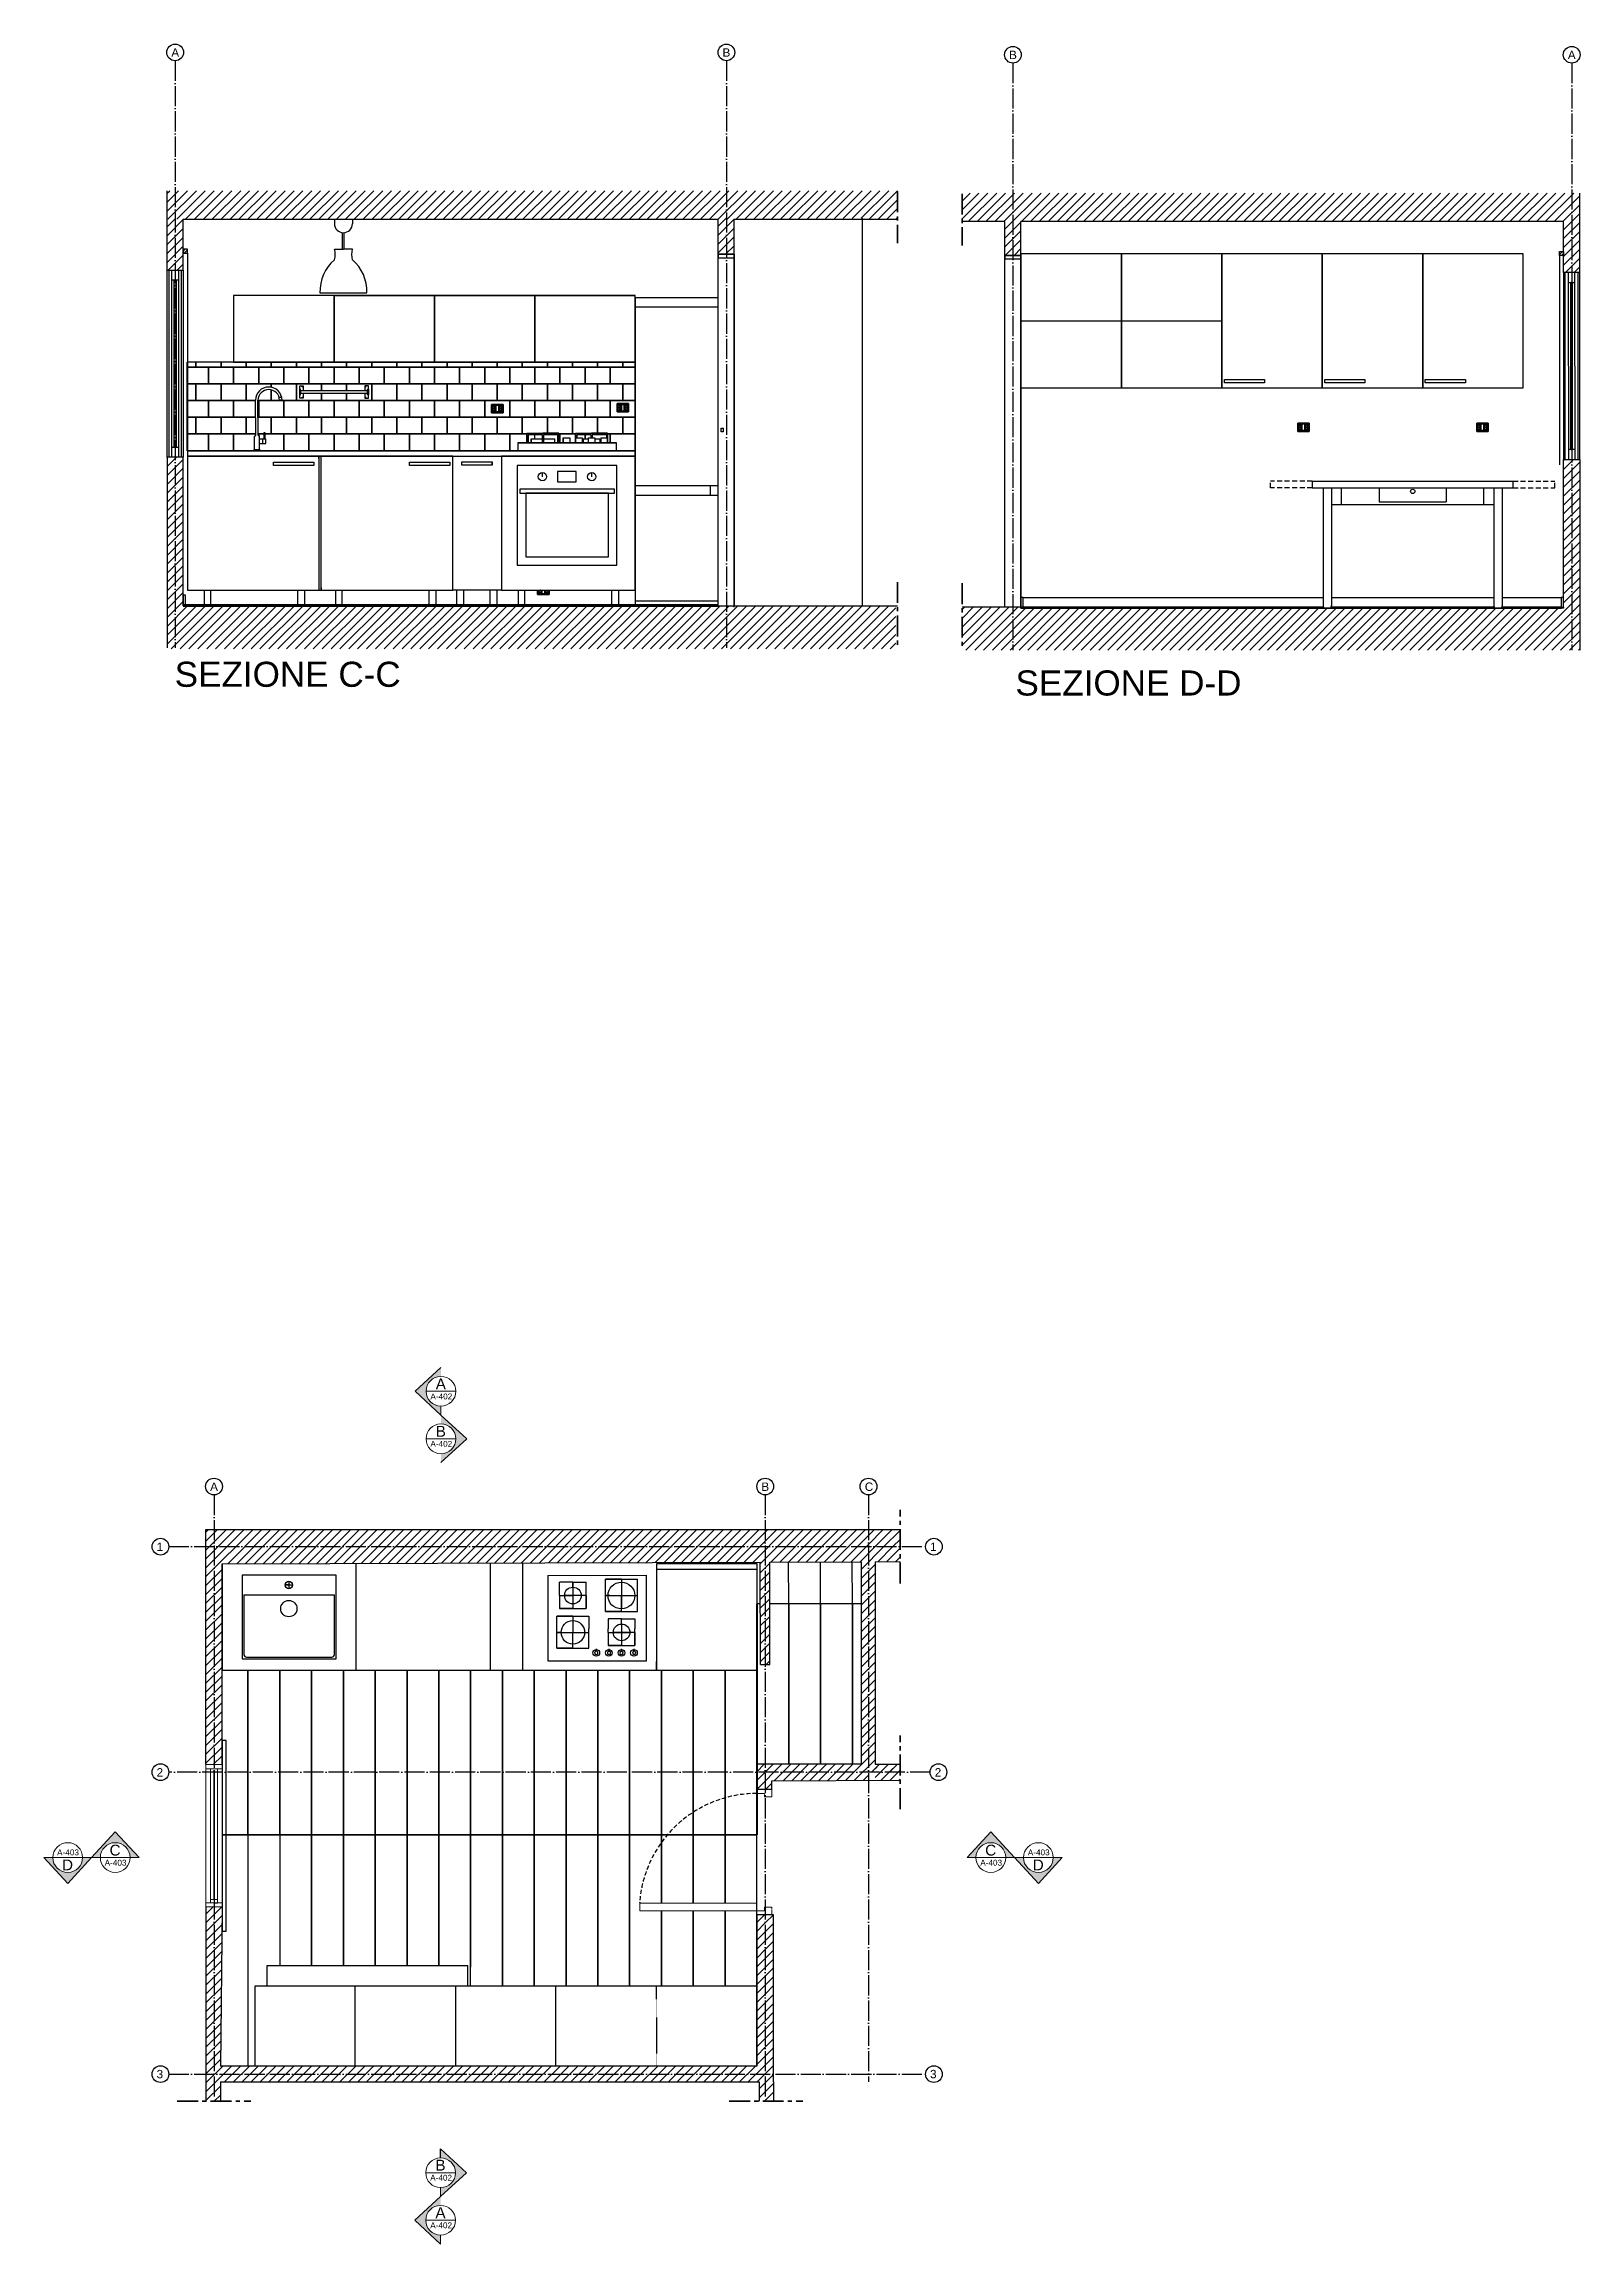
# Model space of a CAD drawing. Header units: inches. Extents: x 778 to 2370, y 492 to 2915.
# Drawn here: x 1453 to 2370, y 1602 to 2915 of the extents above; entities that cross this region are included whole.
import ezdxf
from ezdxf.enums import TextEntityAlignment as Align

# ---------------------------------------------------------------- set-up
doc = ezdxf.new("R2010")
doc.units = ezdxf.units.IN
doc.header["$MEASUREMENT"] = 0
for name, pattern in [('ACAD_ISO04W100', [30, 24, -3, 0, -3]), ('CENTER', [2, 1.25, -0.25, 0.25, -0.25]), ('CENTERX2', [4, 2.5, -0.5, 0.5, -0.5]), ('HIDDEN', [0.375, 0.25, -0.125])]:
    doc.linetypes.add(name, pattern=pattern)
doc.layers.add('A-WALL-FULL', color=7, linetype='Continuous', lineweight=35)
doc.layers.add('G-ANNO-DIM', color=3, linetype='Continuous', lineweight=18)
for name, color, linetype in [('ACCESSORI', 2, 'Continuous'), ('ARREDI', 11, 'Continuous'), ('INFISSI', 4, 'Continuous'), ('PIASTRELLE', 71, 'Continuous'), ('PRESECORRENTE', 171, 'Continuous'), ('QUOTE', 3, 'Continuous'), ('STRUTTURA', 7, 'Continuous')]:
    doc.layers.add(name, color=color, linetype=linetype)
doc.styles.add('ARIAL', font='Arial.ttf')
doc.styles.get("Standard").update_dxf_attribs({"font": 'Arial.ttf'})
pattern_1 = [(45, (-23.237, 0), (-2.6516504, 2.6516504), [])]

msp = doc.modelspace()

# ---------------------------------------------------------------- texts
at = {"char_height": 15, "attachment_point": 1}
for s, width, insert in [('SEZIONE C-C', 160.467, (1530.6, 2546.5)), ('SEZIONE D-D', 391.989, (2032.9, 2541.3))]:
    msp.add_mtext_dynamic_manual_height_columns(s, width=width, gutter_width=1, heights=[0], dxfattribs=dict(at, insert=insert))
at = {"layer": 'G-ANNO-DIM', "style": 'ARIAL'}
for tag, height, p in [('A', 6.5, (1689.6, 2115.2)), ('A-402', 3.5, (1689.9, 2107.7)), ('B', 6.5, (1689.6, 2086.9)), ('A-402', 3.5, (1689.9, 2079.4)), ('A-402', 3.5, (1689.8, 1641.1)), ('B', 6.5, (1689.4, 1648.6)), ('A', 6.5, (1689.4, 1620.2)), ('A-402', 3.5, (1689.8, 1612.7))]:
    msp.add_attdef(tag, text='', height=height, dxfattribs=at).set_placement(p, align=Align.MIDDLE_CENTER)
at = {"layer": 'QUOTE', "char_height": 5, "attachment_point": 1}
for s, insert in [('A', (1528.6, 2912.8)), ('B', (1857.9, 2912.8)), ('B', (2029.1, 2911.4)), ('A', (2362.9, 2911.4)), ('A', (1551.8, 2056.3)), ('B', (1881.1, 2056.3)), ('C', (1942.9, 2056.3)), ('1', (1519.8, 2020.4)), ('1', (1981.9, 2020.4)), ('2', (1519.8, 1885.7)), ('2', (1984.7, 1885.7)), ('3', (1519.8, 1705.5)), ('3', (1981.9, 1705.5))]:
    msp.add_mtext_dynamic_manual_height_columns(s, width=6.707, gutter_width=1, heights=[0], dxfattribs=dict(at, insert=insert))

# ---------------------------------------------------------------- blocks, each defined once
blk = doc.blocks.new('A$C7B0B1320')
h = blk.add_hatch(color=256)
h.dxf.hatch_style = 1
h.paths.add_polyline_path([(0, 17.8), (10.6, 17.8, -1), (46.2, 17.8), (56.8, 17.8), (28.4, 48.7)])
for p, q in [((0, 17.8), (28.4, 48.7)), ((56.8, 17.8), (28.4, 48.7)), ((10.6, 17.8), (0, 17.8)), ((10.6, 17.8), (46.2, 17.8)), ((46.2, 17.8), (56.8, 17.8))]:
    blk.add_line(p, q)
blk.add_circle((28.4, 17.8), 17.8)
at = {"style": 'ARIAL'}
for tag, height, p in [('A', 13, (28.2, 26.7)), ('A-301', 7, (28.8, 11.7))]:
    blk.add_attdef(tag, text='', height=height, dxfattribs=at).set_placement(p, align=Align.MIDDLE_CENTER)
blk = doc.blocks.new('PIASTRELLE')
for p, q in [((1045.3, 1205.6), (1045.3, 1258.4)), ((1313, 1258.4), (1045.3, 1258.4)), ((1313, 1205.6), (1313, 1258.4))]:
    blk.add_line(p, q)
for points in [[(1045.3, 1255.6), (1050.5, 1255.6), (1050.5, 1258.4)], [(1045.3, 1245.6), (1058, 1245.6), (1058, 1255.6), (1045.3, 1255.6)], [(1050.5, 1258.4), (1050.5, 1255.6), (1065.5, 1255.6), (1065.5, 1258.4)], [(1065.5, 1258.4), (1065.5, 1255.6), (1080.5, 1255.6), (1080.5, 1258.4)], [(1080.5, 1258.4), (1080.5, 1255.6), (1095.5, 1255.6), (1095.5, 1258.4)], [(1095.5, 1258.4), (1095.5, 1255.6), (1110.5, 1255.6), (1110.5, 1258.4)], [(1110.5, 1258.4), (1110.5, 1255.6), (1125.5, 1255.6), (1125.5, 1258.4)], [(1125.5, 1258.4), (1125.5, 1255.6), (1140.5, 1255.6), (1140.5, 1258.4)], [(1140.5, 1258.4), (1140.5, 1255.6), (1155.5, 1255.6), (1155.5, 1258.4)], [(1155.5, 1258.4), (1155.5, 1255.6), (1170.5, 1255.6), (1170.5, 1258.4)], [(1170.5, 1258.4), (1170.5, 1255.6), (1185.5, 1255.6), (1185.5, 1258.4)], [(1185.5, 1258.4), (1185.5, 1255.6), (1200.5, 1255.6), (1200.5, 1258.4)], [(1200.5, 1258.4), (1200.5, 1255.6), (1215.5, 1255.6), (1215.5, 1258.4)], [(1215.5, 1258.4), (1215.5, 1255.6), (1230.5, 1255.6), (1230.5, 1258.4)], [(1230.5, 1258.4), (1230.5, 1255.6), (1245.5, 1255.6), (1245.5, 1258.4)], [(1245.5, 1258.4), (1245.5, 1255.6), (1260.5, 1255.6), (1260.5, 1258.4)], [(1260.5, 1258.4), (1260.5, 1255.6), (1275.5, 1255.6), (1275.5, 1258.4)], [(1275.5, 1258.4), (1275.5, 1255.6), (1290.5, 1255.6), (1290.5, 1258.4)], [(1290.5, 1258.4), (1290.5, 1255.6), (1305.5, 1255.6), (1305.5, 1258.4)], [(1305.5, 1258.4), (1305.5, 1255.6), (1313, 1255.6)], [(1045.3, 1235.6), (1050.5, 1235.6), (1050.5, 1245.6), (1045.3, 1245.6)], [(1045.3, 1225.6), (1058, 1225.6), (1058, 1235.6), (1045.3, 1235.6)], [(1086, 1235.6), (1073, 1235.6), (1073, 1225.6), (1086.1, 1225.6)], [(1095.5, 1243.4), (1095.5, 1245.6), (1080.5, 1245.6), (1080.5, 1235.6), (1086, 1235.6)], [(1095.5, 1241.9), (1095.5, 1235.6), (1110.5, 1235.6), (1110.5, 1245.6), (1095.5, 1245.6), (1095.5, 1243.4)], [(1313, 1245.6), (1305.5, 1245.6), (1305.5, 1235.6), (1313, 1235.6)], [(1045.3, 1215.6), (1050.5, 1215.6), (1050.5, 1225.6), (1045.3, 1225.6)], [(1086.1, 1225.6), (1080.5, 1225.6), (1080.5, 1215.6), (1086.1, 1215.6)], [(1260.5, 1216), (1260.5, 1225.6), (1245.5, 1225.6), (1245.5, 1215.6), (1248.2, 1215.6)], [(1268, 1215.6), (1275.5, 1215.6), (1275.5, 1225.6), (1260.5, 1225.6), (1260.5, 1216)], [(1290.5, 1216), (1290.5, 1225.6), (1275.5, 1225.6), (1275.5, 1215.6), (1277.3, 1215.6)], [(1296.4, 1215.6), (1305.5, 1215.6), (1305.5, 1225.6), (1290.5, 1225.6), (1290.5, 1216)], [(1313, 1225.6), (1305.5, 1225.6), (1305.5, 1215.6), (1313, 1215.6)], [(1045.3, 1205.6), (1058, 1205.6), (1058, 1215.6), (1045.3, 1215.6)], [(1086.1, 1215.6), (1073, 1215.6), (1073, 1205.6), (1088, 1205.6)], [(1087.6, 1215.6), (1091.3, 1215.6)], [(1091.3, 1215.6), (1088, 1215.6), (1088, 1214.6)], [(1088, 1205.6), (1103, 1205.6), (1103, 1215.6), (1091.7, 1215.6)], [(1248.2, 1215.6), (1238, 1215.6), (1238, 1205.6), (1245.5, 1205.6)], [(1253, 1212.8), (1253, 1215.3)], [(1277.3, 1215.6), (1268, 1215.6), (1268, 1210.3)], [(1298, 1205.6), (1313, 1205.6), (1313, 1215.6), (1298, 1215.6), (1298, 1210.3)]]:
    blk.add_lwpolyline(points)
for points in [[(1058, 1255.6), (1058, 1245.6), (1073, 1245.6), (1073, 1255.6)], [(1073, 1255.6), (1073, 1245.6), (1088, 1245.6), (1088, 1255.6)], [(1088, 1255.6), (1088, 1245.6), (1103, 1245.6), (1103, 1255.6)], [(1103, 1255.6), (1103, 1245.6), (1118, 1245.6), (1118, 1255.6)], [(1118, 1255.6), (1118, 1245.6), (1133, 1245.6), (1133, 1255.6)], [(1133, 1255.6), (1133, 1245.6), (1148, 1245.6), (1148, 1255.6)], [(1148, 1255.6), (1148, 1245.6), (1163, 1245.6), (1163, 1255.6)], [(1163, 1255.6), (1163, 1245.6), (1178, 1245.6), (1178, 1255.6)], [(1178, 1255.6), (1178, 1245.6), (1193, 1245.6), (1193, 1255.6)], [(1193, 1255.6), (1193, 1245.6), (1208, 1245.6), (1208, 1255.6)], [(1208, 1255.6), (1208, 1245.6), (1223, 1245.6), (1223, 1255.6)], [(1223, 1255.6), (1223, 1245.6), (1238, 1245.6), (1238, 1255.6)], [(1238, 1255.6), (1238, 1245.6), (1253, 1245.6), (1253, 1255.6)], [(1253, 1255.6), (1253, 1245.6), (1268, 1245.6), (1268, 1255.6)], [(1268, 1255.6), (1268, 1245.6), (1283, 1245.6), (1283, 1255.6)], [(1283, 1255.6), (1283, 1245.6), (1298, 1245.6), (1298, 1255.6)], [(1298, 1255.6), (1298, 1245.6), (1313, 1245.6), (1313, 1255.6)], [(1050.5, 1245.6), (1050.5, 1235.6), (1065.5, 1235.6), (1065.5, 1245.6)], [(1058, 1235.6), (1058, 1225.6), (1073, 1225.6), (1073, 1235.6)], [(1065.5, 1245.6), (1065.5, 1235.6), (1080.5, 1235.6), (1080.5, 1245.6)], [(1088, 1235.6), (1088, 1225.6), (1103, 1225.6), (1103, 1235.6)], [(1103, 1235.6), (1103, 1225.6), (1118, 1225.6), (1118, 1235.6)], [(1118, 1235.6), (1118, 1225.6), (1133, 1225.6), (1133, 1235.6)], [(1133, 1235.6), (1133, 1225.6), (1148, 1225.6), (1148, 1235.6)], [(1148, 1235.6), (1148, 1225.6), (1163, 1225.6), (1163, 1235.6)], [(1155.5, 1245.6), (1155.5, 1235.6), (1170.5, 1235.6), (1170.5, 1245.6)], [(1163, 1235.6), (1163, 1225.6), (1178, 1225.6), (1178, 1235.6)], [(1170.5, 1245.6), (1170.5, 1235.6), (1185.5, 1235.6), (1185.5, 1245.6)], [(1178, 1235.6), (1178, 1225.6), (1193, 1225.6), (1193, 1235.6)], [(1185.5, 1245.6), (1185.5, 1235.6), (1200.5, 1235.6), (1200.5, 1245.6)], [(1193, 1235.6), (1193, 1225.6), (1208, 1225.6), (1208, 1235.6)], [(1200.5, 1245.6), (1200.5, 1235.6), (1215.5, 1235.6), (1215.5, 1245.6)], [(1208, 1235.6), (1208, 1225.6), (1223, 1225.6), (1223, 1235.6)], [(1215.5, 1245.6), (1215.5, 1235.6), (1230.5, 1235.6), (1230.5, 1245.6)], [(1230.5, 1245.6), (1230.5, 1235.6), (1245.5, 1235.6), (1245.5, 1245.6)], [(1238, 1235.6), (1238, 1225.6), (1253, 1225.6), (1253, 1235.6)], [(1245.5, 1245.6), (1245.5, 1235.6), (1260.5, 1235.6), (1260.5, 1245.6)], [(1253, 1235.6), (1253, 1225.6), (1268, 1225.6), (1268, 1235.6)], [(1260.5, 1245.6), (1260.5, 1235.6), (1275.5, 1235.6), (1275.5, 1245.6)], [(1268, 1235.6), (1268, 1225.6), (1283, 1225.6), (1283, 1235.6)], [(1275.5, 1245.6), (1275.5, 1235.6), (1290.5, 1235.6), (1290.5, 1245.6)], [(1283, 1235.6), (1283, 1225.6), (1298, 1225.6), (1298, 1235.6)], [(1290.5, 1245.6), (1290.5, 1235.6), (1305.5, 1235.6), (1305.5, 1245.6)], [(1298, 1235.6), (1298, 1225.6), (1313, 1225.6), (1313, 1235.6)], [(1050.5, 1225.6), (1050.5, 1215.6), (1065.5, 1215.6), (1065.5, 1225.6)], [(1065.5, 1225.6), (1065.5, 1215.6), (1080.5, 1215.6), (1080.5, 1225.6)], [(1095.5, 1225.6), (1095.5, 1215.6), (1110.5, 1215.6), (1110.5, 1225.6)], [(1110.5, 1225.6), (1110.5, 1215.6), (1125.5, 1215.6), (1125.5, 1225.6)], [(1125.5, 1225.6), (1125.5, 1215.6), (1140.5, 1215.6), (1140.5, 1225.6)], [(1140.5, 1225.6), (1140.5, 1215.6), (1155.5, 1215.6), (1155.5, 1225.6)], [(1155.5, 1225.6), (1155.5, 1215.6), (1170.5, 1215.6), (1170.5, 1225.6)], [(1170.5, 1225.6), (1170.5, 1215.6), (1185.5, 1215.6), (1185.5, 1225.6)], [(1185.5, 1225.6), (1185.5, 1215.6), (1200.5, 1215.6), (1200.5, 1225.6)], [(1200.5, 1225.6), (1200.5, 1215.6), (1215.5, 1215.6), (1215.5, 1225.6)], [(1215.5, 1225.6), (1215.5, 1215.6), (1230.5, 1215.6), (1230.5, 1225.6)], [(1230.5, 1225.6), (1230.5, 1215.6), (1245.5, 1215.6), (1245.5, 1225.6)], [(1058, 1215.6), (1058, 1205.6), (1073, 1205.6), (1073, 1215.6)], [(1103, 1215.6), (1103, 1205.6), (1118, 1205.6), (1118, 1215.6)], [(1118, 1215.6), (1118, 1205.6), (1133, 1205.6), (1133, 1215.6)], [(1133, 1215.6), (1133, 1205.6), (1148, 1205.6), (1148, 1215.6)], [(1148, 1215.6), (1148, 1205.6), (1163, 1205.6), (1163, 1215.6)], [(1163, 1215.6), (1163, 1205.6), (1178, 1205.6), (1178, 1215.6)], [(1178, 1215.6), (1178, 1205.6), (1193, 1205.6), (1193, 1215.6)], [(1193, 1215.6), (1193, 1205.6), (1208, 1205.6), (1208, 1215.6)], [(1208, 1215.6), (1208, 1205.6), (1223, 1205.6), (1223, 1215.6)], [(1223, 1215.6), (1223, 1205.6), (1238, 1205.6), (1238, 1215.6)]]:
    blk.add_lwpolyline(points, close=True)

# ---------------------------------------------------------------- hatches: boundary and pattern name
h = msp.add_hatch()
h.set_pattern_fill('ANSI31', color=256, scale=30)
h.set_pattern_definition([(45, (986.4372, 2538.917), (-2.65165, 2.65165), [])])
h.paths.add_polyline_path([(2370, 2578.4), (2370, 2667.2), (2368.9, 2667.2), (2360.4, 2667.2), (2360.4, 2578.4), (2359.2, 2578.4), (2036.2, 2578.4), (2036.2, 2579.1), (2026.6, 2579.1), (2001, 2579.1), (2001, 2553.4), (2370, 2553.4)])
h.paths.add_polyline_path([(2001, 2809.4), (2026.6, 2809.4), (2026.6, 2789.1), (2036.2, 2789.1), (2036.2, 2809.4), (2360.4, 2809.4), (2360.4, 2779), (2370, 2779), (2370, 2826.4), (2361.5, 2826.4), (2001, 2826.4)])
at = {"layer": 'A-WALL-FULL'}
h = msp.add_hatch(dxfattribs=at)
h.set_pattern_fill('ANSI31', scale=30)
h.paths.add_polyline_path([(1945.1, 1883.3), (1883.4, 1883.3), (1883.4, 1873.1), (1887.4, 1873.1), (1887.4, 1878.1), (1945.1, 1878.5)])
h.paths.add_polyline_path([(1945.1, 2018), (1883.4, 2018), (1883.4, 1947.7), (1886.2, 1947.7), (1886.1, 2008.8), (1940.7, 2009), (1940.7, 1888.1), (1883.4, 1888.1), (1883.4, 1883.3), (1945.1, 1883.3)])
h.paths.add_polyline_path([(1883.4, 1883.3), (1878.5, 1883.3), (1878.5, 1873.1), (1883.4, 1873.1)])
h.paths.add_polyline_path([(1883.4, 1888.1), (1878.5, 1888.1), (1878.5, 1883.3), (1883.4, 1883.3)])
h.paths.add_polyline_path([(1964, 2018), (1945.1, 2018), (1945.1, 1883.3), (1964, 1883.3), (1964, 1888.1), (1949, 1888.1), (1949, 2009), (1964, 2009.1)])
h.paths.add_polyline_path([(1945.1, 2028.2), (1883.4, 2028.2), (1883.4, 2018), (1945.1, 2018)])
h.paths.add_polyline_path([(1883.4, 2018), (1554.1, 2018), (1554.1, 1887.8), (1558.9, 1887.8), (1558.9, 1902.2), (1558.9, 2007.8), (1880.4, 2008.8), (1880.5, 1947.7), (1883.4, 1947.7)])
h.paths.add_polyline_path([(1883.4, 2028.2), (1554.1, 2028.2), (1554.1, 2018), (1883.4, 2018)])
h.paths.add_polyline_path([(1554.1, 2018), (1549.3, 2018), (1549.3, 1887.8), (1554.1, 1887.8)])
h.paths.add_polyline_path([(1554.1, 2028.2), (1549.3, 2028.2), (1549.3, 2018), (1554.1, 2018)])
h = msp.add_hatch(dxfattribs=at)
h.set_pattern_fill('ANSI31', scale=30)
h.paths.add_polyline_path([(1964, 2028.2), (1945.1, 2028.2), (1945.1, 2018), (1964, 2018)])
h = msp.add_hatch(dxfattribs=at)
h.set_pattern_fill('ANSI31', scale=30)
h.paths.add_polyline_path([(1964, 1888.1), (1949, 1888.1), (1949, 1883.3), (1964, 1883.3)])
h.paths.add_polyline_path([(1964, 1883.3), (1959.7, 1883.3), (1949, 1883.3), (1949, 1878.5), (1964, 1878.6)])
h = msp.add_hatch(dxfattribs=at)
h.set_pattern_fill('ANSI31', scale=30)
h.paths.add_polyline_path([(1554.1, 1802.8), (1549.3, 1802.8), (1549.3, 1703), (1554.1, 1703)])
h.paths.add_polyline_path([(1558.9, 1802.8), (1558.9, 1802.8), (1554.1, 1802.8), (1554.1, 1703), (1883.4, 1703), (1883.4, 1798.1), (1878.4, 1798.1), (1878.4, 1766.8), (1878.4, 1707.8), (1557.9, 1707.8)])
h.paths.add_polyline_path([(1883.4, 1703), (1554.1, 1703), (1554.1, 1686.8), (1557.9, 1686.8), (1557.9, 1698.3), (1879.8, 1698.3), (1879.8, 1686.8), (1883.4, 1686.8)])
h.paths.add_polyline_path([(1554.1, 1703), (1549.3, 1703), (1549.3, 1698.3), (1549.3, 1686.8), (1554.1, 1686.8)])
h = msp.add_hatch(dxfattribs=at)
h.set_pattern_fill('ANSI31', scale=30)
h.paths.add_polyline_path([(1888.4, 1698.3), (1888.4, 1703), (1883.4, 1703), (1883.4, 1686.8), (1888.4, 1686.8)])
h.paths.add_polyline_path([(1888.4, 1798.1), (1883.4, 1798.1), (1883.4, 1703), (1888.4, 1703)])
at = {"layer": 'ACCESSORI'}
h = msp.add_hatch(dxfattribs=at)
h.set_pattern_fill('ANSI31', color=256, scale=10)
h.set_pattern_definition([(45, (492.8424, 1347.5171), (-0.8838835, 0.8838835), [])])
h.paths.add_polyline_path([(1538.2, 2792.9), (1535.7, 2792.9), (1535.7, 2790.4), (1538.2, 2790.4)])
h = msp.add_hatch(dxfattribs=at)
h.set_pattern_fill('ANSI31', color=256, scale=10)
h.set_pattern_definition([(45, (986.4372, 2538.917), (-0.8838835, 0.8838835), [])])
h.paths.add_polyline_path([(2357.9, 2791.5), (2357.9, 2789), (2360.4, 2789), (2360.4, 2791.5)])
at = {"layer": 'ARREDI'}
h = msp.add_hatch(color=4, dxfattribs=at)
h.dxf.hatch_style = 1
h.paths.add_polyline_path([(1554.4, 1883.3), (1553.9, 1883.3), (1553.9, 1807.3), (1554.4, 1807.3)])
at = {"layer": 'G-ANNO-DIM'}
h = msp.add_hatch(color=256, dxfattribs=at)
h.dxf.hatch_style = 1
h.paths.add_polyline_path([(1689.7, 2125), (1689.7, 2119.7, 1), (1689.7, 2101.9), (1689.7, 2096.6), (1674.2, 2110.8)])
h = msp.add_hatch(color=256, dxfattribs=at)
h.dxf.hatch_style = 1
h.paths.add_polyline_path([(1689.7, 2096.6), (1689.7, 2091.3, -1), (1689.7, 2073.5), (1689.7, 2068.2), (1705.1, 2082.4)])
h = msp.add_hatch(color=256, dxfattribs=at)
h.dxf.hatch_style = 1
h.paths.add_polyline_path([(1689.5, 1658.3), (1689.5, 1653, -1), (1689.5, 1635.2), (1689.5, 1629.9), (1705, 1644.1)])
h = msp.add_hatch(color=256, dxfattribs=at)
h.dxf.hatch_style = 1
h.paths.add_polyline_path([(1689.5, 1629.9), (1689.5, 1624.6, 1), (1689.5, 1606.8), (1689.5, 1601.5), (1674.1, 1615.7)])
at = {"layer": 'INFISSI'}
h = msp.add_hatch(dxfattribs=at)
h.set_pattern_fill('ANSI31', scale=30)
h.set_pattern_definition([(45, (-22.926, -0.8696), (-2.6516504, 2.6516504), [])])
h.paths.add_polyline_path([(1864.8, 2810.8), (1941.4, 2811.3), (1941.4, 2810.8), (1962.4, 2810.8), (1962.4, 2827.8), (1526.1, 2827.8), (1526.1, 2810.8)])
h = msp.add_hatch(dxfattribs=at)
h.set_pattern_fill('ANSI31', scale=30)
h.set_pattern_definition(pattern_1)
h.paths.add_polyline_path([(1530.9, 2810.8), (1526.1, 2810.8), (1526.1, 2780.4), (1530.9, 2780.4)])
h.paths.add_polyline_path([(1535.7, 2810.8), (1530.9, 2810.8), (1530.9, 2780.4), (1535.7, 2780.4)])
h = msp.add_hatch(dxfattribs=at)
h.set_pattern_fill('ANSI31', scale=30)
h.set_pattern_definition(pattern_1)
h.paths.add_polyline_path([(1860.2, 2810.8), (1855.2, 2810.8), (1855.2, 2789.8), (1860.2, 2789.8)])
h.paths.add_polyline_path([(1864.8, 2810.8), (1860.2, 2810.8), (1860.2, 2789.8), (1864.8, 2789.8)])
h = msp.add_hatch(color=4, dxfattribs=at)
h.dxf.hatch_style = 1
h.paths.add_polyline_path([(1531.4, 2774.4), (1530.4, 2774.4), (1530.4, 2674.6), (1531.4, 2674.6)])
h = msp.add_hatch(color=256, dxfattribs=at)
h.dxf.hatch_style = 1
h.paths.add_polyline_path([(2365.6, 2773), (2364.6, 2773), (2364.6, 2673.2), (2365.6, 2673.2)])
h = msp.add_hatch(dxfattribs=at)
h.set_pattern_fill('ANSI31', scale=30)
h.set_pattern_definition(pattern_1)
h.paths.add_polyline_path([(1855.2, 2579.8), (1855.2, 2579.6), (1535.7, 2579.8), (1526.1, 2579.8), (1526.1, 2554.1), (1961.5, 2554.1), (1961.5, 2579.8)])
h.paths.add_polyline_path([(1535.7, 2668.6), (1530.9, 2668.6), (1530.9, 2579.8), (1535.7, 2579.8)])
h.paths.add_polyline_path([(1530.9, 2668.6), (1526.3, 2668.6), (1526.1, 2668.3), (1526.1, 2579.8), (1530.9, 2579.8)])

# ---------------------------------------------------------------- linework, layer by layer
at = {"linetype": 'Continuous'}
for p, q in [((1859.4, 2810.8), (1860.2, 2811.5)), ((1526.1, 2668.3), (1526.3, 2668.6))]:
    msp.add_line(p, q, dxfattribs=at)
for p, q in [((1864.8, 2810.8), (1962.4, 2810.8)), ((1941.4, 2811.3), (1941.4, 2579.8)), ((1530.4, 2774.4), (1531.4, 2774.4)), ((2365.6, 2773), (2364.6, 2773)), ((1855.2, 2579.6), (1855.2, 2762.3)), ((1530.4, 2674.6), (1531.4, 2674.6)), ((1577.6, 2672.5), (1582, 2672.5)), ((2365.6, 2673.2), (2364.6, 2673.2)), ((2036.2, 2578.4), (2036.2, 2642.8)), ((1526.1, 2579.8), (1526.1, 2554.8)), ((2036.2, 2578.4), (2036.2, 2584.9)), ((2370, 2578.4), (2370, 2553.4)), ((1549.3, 1887.8), (1549.3, 2028.2)), ((1549.3, 2028.2), (1964, 2028.2)), ((1559, 2007.8), (1880.4, 2008.8)), ((1880.5, 1947.7), (1880.4, 2008.8)), ((1886.1, 2008.8), (1940.7, 2009)), ((1886.2, 1947.7), (1886.1, 2008.8)), ((1940.7, 2009), (1940.7, 1888.1)), ((1949, 2009), (1964, 2009.1)), ((1949, 2009), (1949, 1888.1)), ((1880.5, 1947.7), (1886.2, 1947.7)), ((1949, 1888.1), (1964, 1888.1)), ((1549.3, 1802.8), (1549.3, 1698.3)), ((1558.9, 1802.8), (1557.9, 1707.8)), ((1878.4, 1707.8), (1878.4, 1798.1)), ((1549.3, 1698.3), (1549.3, 1686.8)), ((1557.9, 1698.3), (1557.9, 1686.8)), ((1879.8, 1698.3), (1879.8, 1686.8)), ((1888.4, 1698.3), (1888.4, 1686.8)), ((1689.5, 1653), (1689.5, 1658.3))]:
    msp.add_line(p, q)
for points in [[(1580.3, 2702.5), (1588.3, 2702.5), (1588.3, 2708.8)], [(1618.3, 2708.3), (1618.3, 2712.5), (1603.3, 2712.5), (1603.3, 2702.5), (1618.3, 2702.5), (1618.3, 2706.8)], [(1580.4, 2692.5), (1580.8, 2692.5), (1580.8, 2702.5), (1580.3, 2702.5)], [(1584.5, 2682.5), (1588.3, 2682.5), (1588.3, 2692.5), (1580.4, 2692.5)], [(1580.8, 2681.5), (1580.8, 2682.5), (1580.5, 2682.5)], [(1775.8, 2679.7), (1775.8, 2682.2)], [(1790.8, 2677.2), (1790.8, 2682.5), (1789.2, 2682.5)]]:
    msp.add_lwpolyline(points)
msp.add_lwpolyline([(1715.8, 2702.5), (1715.8, 2692.5), (1730.8, 2692.5), (1730.8, 2702.5)], close=True)
at = {"layer": 'A-WALL-FULL', "linetype": 'CENTERX2', "ltscale": 5}
for p, q in [((1962.4, 2827.4), (1962.4, 2796.5)), ((2001, 2826), (2001, 2795.1)), ((1962.4, 2594.1), (1962.4, 2554.1)), ((2001, 2593.4), (2001, 2553.4))]:
    msp.add_line(p, q, dxfattribs=at)
for points in [[(1964, 1996), (1964, 2040)], [(1964, 1861.3), (1964, 1905.3)], [(1532.1, 1686.8), (1576.1, 1686.8)], [(1861.9, 1686.8), (1905.9, 1686.8)]]:
    msp.add_lwpolyline(points, dxfattribs=at)
at = {"layer": 'ACCESSORI'}
for p, q in [((1538.2, 2790.4), (1538.2, 2665.4)), ((2357.9, 2789), (2357.9, 2664)), ((1605.4, 2703.8), (1605.4, 2711.3)), ((1605.4, 2711.3), (1607.4, 2711.3)), ((1605.8, 2709.3), (1605.4, 2709.3)), ((1605.4, 2709.3), (1605.4, 2705.8)), ((1605.8, 2705.8), (1605.8, 2709.3)), ((1645.8, 2708.3), (1605.8, 2708.3)), ((1605.8, 2708.3), (1605.8, 2706.8)), ((1605.8, 2706.8), (1645.8, 2706.8)), ((1607.4, 2711.3), (1607.4, 2708.3)), ((1607.4, 2706.8), (1607.4, 2706.5)), ((1646.3, 2711.3), (1644.3, 2711.3)), ((1644.3, 2711.3), (1644.3, 2708.3)), ((1644.3, 2706.8), (1644.3, 2706.5)), ((1645.8, 2706.8), (1645.8, 2708.3)), ((1646.3, 2703.8), (1646.3, 2711.3)), ((1605.4, 2705.8), (1605.8, 2705.8)), ((1607.4, 2703.8), (1605.4, 2703.8)), ((1607.4, 2706.5), (1607.4, 2703.8)), ((1644.3, 2706.5), (1644.3, 2703.8)), ((1644.3, 2703.8), (1646.3, 2703.8))]:
    msp.add_line(p, q, dxfattribs=at)
for points in [[(1626, 2810.8), (1636.8, 2810.8)], [(1626, 2810.8), (1626, 2808.1)], [(1630.9, 2792.8), (1630.9, 2802.7)], [(1631.9, 2792.8), (1631.9, 2802.7)], [(1636.8, 2810.8), (1636.8, 2808.1)], [(1626, 2792.8), (1631.4, 2792.8)], [(1636.8, 2792.8), (1631.4, 2792.8)], [(1617.4, 2766.8), (1645.4, 2766.8)]]:
    msp.add_lwpolyline(points, dxfattribs=at)
for points in [[(1535.7, 2790.4), (1538.2, 2790.4), (1538.2, 2792.9), (1535.7, 2792.9)], [(2360.4, 2789), (2357.9, 2789), (2357.9, 2791.5), (2360.4, 2791.5)], [(1645.8, 2709.3), (1646.3, 2709.3), (1646.3, 2705.8), (1645.8, 2705.8)], [(1561.4, 1788.4), (1561.4, 1902.2), (1558.9, 1902.2), (1558.9, 1788.4)]]:
    msp.add_lwpolyline(points, close=True, dxfattribs=at)
for centre in [(1607, 2710.8), (1644.7, 2710.8), (1607, 2704.3), (1644.7, 2704.3)]:
    msp.add_circle(centre, 0.25, dxfattribs=at)
for centre, radius, start, end in [((1631.4, 2808.1), 5.39, 180, 0), ((1642, 2767.8), 24.6, 130.5068, 182.2392), ((1613.9, 2789.7), 12.6, 345.4453, 14.5547), ((1648.9, 2789.7), 12.6, 165.4453, 194.5547), ((1620.8, 2767.8), 24.6, 357.7608, 49.4932)]:
    msp.add_arc(centre, radius, start, end, dxfattribs=at)
at = {"layer": 'ARREDI'}
for p, q in [((1625.8, 2765.3), (1685.8, 2765.3)), ((1685.8, 2765.3), (1745.8, 2765.3)), ((1745.8, 2765.3), (1805.8, 2765.3)), ((1855.2, 2758.2), (1805.8, 2758.2)), ((2036.2, 2750.1), (2096.2, 2750.1)), ((2096.2, 2750.1), (2156.2, 2750.1)), ((1578.2, 2681.2), (1579, 2681.7)), ((1578.2, 2673.2), (1578.2, 2681.2)), ((1580.5, 2681.7), (1581.2, 2681.2)), ((1741, 2677.2), (1741, 2682.9)), ((1741, 2682.9), (1760.1, 2682.9)), ((1741, 2682.9), (1741, 2682.2)), ((1741, 2682.2), (1741, 2677.2)), ((1741.8, 2682.2), (1750.2, 2682.2)), ((1741.8, 2682.2), (1741.8, 2677.2)), ((1750.2, 2682.9), (1751, 2682.9)), ((1750.2, 2682.2), (1750.2, 2677.2)), ((1760.1, 2682.9), (1750.6, 2682.9)), ((1751, 2682.2), (1759.4, 2682.2)), ((1751, 2682.2), (1751, 2677.2)), ((1759.4, 2682.2), (1759.4, 2677.2)), ((1760.1, 2677.2), (1760.1, 2682.9)), ((1760.1, 2682.2), (1760.1, 2677.2)), ((1770.1, 2677.2), (1770.1, 2682.9)), ((1770.1, 2682.9), (1789.2, 2682.9)), ((1770.1, 2682.2), (1770.1, 2677.2)), ((1770.8, 2682.2), (1779.3, 2682.2)), ((1770.8, 2682.2), (1770.8, 2680.2)), ((1779.3, 2682.9), (1780, 2682.9)), ((1779.3, 2682.2), (1779.3, 2680.2)), ((1789.2, 2682.9), (1779.7, 2682.9)), ((1789.2, 2682.9), (1779.7, 2682.9)), ((1780, 2682.2), (1788.5, 2682.2)), ((1780, 2682.2), (1780, 2680.2)), ((1788.5, 2682.2), (1788.5, 2680.2)), ((1789.2, 2677.2), (1789.2, 2682.9)), ((1789.2, 2682.2), (1789.2, 2677.2)), ((1578.2, 2669.3), (1563.2, 2669.3)), ((1577.6, 2672.5), (1578.2, 2673.2)), ((1578.2, 2673.2), (1581.2, 2673.2)), ((1582, 2672.5), (1581.2, 2673.2)), ((1616.7, 2667.8), (1616.7, 2669.3)), ((1618.2, 2667.8), (1618.2, 2669.3)), ((1656.7, 2669.3), (1641.7, 2669.3)), ((1743.6, 2677.2), (1741, 2677.2)), ((1743.6, 2679.7), (1743.6, 2677.2)), ((1743.6, 2677.2), (1743.6, 2679.7)), ((1743.6, 2679.7), (1750.2, 2679.7)), ((1765.8, 2669.3), (1750.8, 2669.3)), ((1751, 2679.7), (1757.6, 2679.7)), ((1757.6, 2679.7), (1757.6, 2677.2)), ((1757.6, 2677.2), (1760.1, 2677.2)), ((1762.6, 2680.2), (1762.6, 2677.2)), ((1762.6, 2677.2), (1762.6, 2680.2)), ((1762.6, 2680.2), (1766.6, 2680.2)), ((1766.6, 2680.2), (1766.6, 2677.2)), ((1770.1, 2680.2), (1770.1, 2677.2)), ((1770.1, 2680.2), (1774.1, 2680.2)), ((1774.1, 2680.2), (1774.1, 2677.2)), ((1774.6, 2679.7), (1774.6, 2677.2)), ((1774.6, 2679.7), (1777.6, 2679.7)), ((1777.6, 2680.2), (1777.6, 2677.2)), ((1777.6, 2680.2), (1781.6, 2680.2)), ((1781.6, 2680.2), (1781.6, 2677.2)), ((1781.6, 2679.7), (1784.6, 2679.7)), ((1784.6, 2679.7), (1784.6, 2677.2)), ((1785.1, 2680.2), (1785.1, 2677.2)), ((1785.1, 2680.2), (1789.1, 2680.2)), ((1789.1, 2680.2), (1789.1, 2677.2)), ((1702.2, 2663.8), (1702.2, 2665.8)), ((1720.2, 2663.8), (1720.2, 2665.8)), ((1750.3, 2657), (1750.3, 2659.5)), ((1779.8, 2657), (1779.8, 2659.5)), ((2210.2, 2654.4), (2330.2, 2654.4)), ((2210.2, 2654.4), (2210.2, 2650.4)), ((2330.2, 2650.4), (2330.2, 2654.4)), ((1855.2, 2651.5), (1805.8, 2651.5)), ((1855.2, 2645.7), (1805.8, 2645.7)), ((1850.7, 2645.7), (1850.7, 2651.5)), ((1850.7, 2646.4), (1850.7, 2647.5)), ((2210.2, 2650.4), (2330.2, 2650.4)), ((2216.7, 2650.4), (2216.7, 2579.9)), ((2221.7, 2650.4), (2221.7, 2579.9)), ((2227.6, 2640.4), (2227.6, 2650.4)), ((2250.2, 2650.4), (2250.2, 2641.9)), ((2250.2, 2641.9), (2290.2, 2641.9)), ((2290.2, 2650.4), (2290.2, 2641.9)), ((2312.8, 2640.4), (2312.8, 2650.4)), ((2318.7, 2650.4), (2318.7, 2579.9)), ((2323.7, 2650.4), (2323.7, 2579.9)), ((2221.7, 2640.4), (2318.7, 2640.4)), ((1548.2, 2589.3), (1548.2, 2580.5)), ((1552.2, 2580.5), (1552.2, 2589.3)), ((1552.2, 2589.3), (1604.2, 2589.3)), ((1604.2, 2580.5), (1604.2, 2589.3)), ((1608.2, 2589.3), (1608.2, 2580.5)), ((1616.7, 2590.8), (1616.7, 2589.3)), ((1618.2, 2590.8), (1618.2, 2589.3)), ((1626.7, 2589.3), (1626.7, 2580.5)), ((1630.7, 2580.5), (1630.7, 2589.3)), ((1630.7, 2589.3), (1682.7, 2589.3)), ((1682.7, 2580.5), (1682.7, 2589.3)), ((1686.7, 2589.3), (1686.7, 2580.5)), ((1699.2, 2580.5), (1699.2, 2589.3)), ((1703.2, 2589.3), (1703.2, 2580.5)), ((1719.1, 2580.5), (1719.1, 2589.3)), ((1723.1, 2589.3), (1723.1, 2580.5)), ((1735.8, 2589.3), (1735.8, 2580.5)), ((1739.8, 2580.5), (1739.8, 2589.3)), ((1739.8, 2589.3), (1791.8, 2589.3)), ((1791.8, 2580.5), (1791.8, 2589.3)), ((1795.8, 2589.3), (1795.8, 2580.5)), ((1805.8, 2582.9), (1855.2, 2582.9)), ((2218.2, 2578.4), (2220.2, 2578.4)), ((2219.2, 2578.4), (2219.2, 2578.4)), ((2219.2, 2578.4), (2219.2, 2578.4)), ((2219.2, 2578.4), (2219.2, 2578.4)), ((2219.2, 2578.4), (2219.2, 2578.4)), ((2219.2, 2578.4), (2219.2, 2578.4)), ((2219.2, 2578.4), (2219.2, 2578.4)), ((2219.2, 2578.4), (2219.2, 2578.4)), ((2219.2, 2578.4), (2219.2, 2578.4)), ((2219.2, 2578.4), (2219.2, 2578.4)), ((2219.2, 2578.4), (2219.2, 2578.4)), ((2219.2, 2578.4), (2219.2, 2578.4)), ((2219.2, 2578.4), (2219.2, 2578.4)), ((2219.2, 2578.4), (2219.2, 2578.4)), ((2219.2, 2578.4), (2219.2, 2578.4)), ((2219.2, 2578.4), (2219.2, 2578.4)), ((2219.2, 2578.4), (2219.2, 2578.4)), ((2219.2, 2578.4), (2219.2, 2578.4)), ((2219.2, 2578.4), (2219.2, 2578.4)), ((2219.2, 2578.4), (2219.2, 2578.4)), ((2219.2, 2578.4), (2219.2, 2578.4)), ((2219.2, 2578.4), (2219.2, 2578.4)), ((2219.2, 2578.4), (2219.2, 2578.4)), ((2219.2, 2578.4), (2219.2, 2578.4)), ((2219.2, 2578.4), (2219.2, 2578.4)), ((2219.2, 2578.4), (2219.2, 2578.4)), ((2219.2, 2578.4), (2219.2, 2578.4)), ((2219.2, 2578.4), (2219.2, 2578.4)), ((2219.2, 2578.4), (2219.2, 2578.4)), ((2219.2, 2578.4), (2219.2, 2578.4)), ((2219.2, 2578.4), (2219.2, 2578.4)), ((2219.2, 2578.4), (2219.2, 2578.4)), ((2219.2, 2578.4), (2219.2, 2578.4)), ((2219.2, 2578.4), (2219.2, 2578.4)), ((2219.2, 2578.4), (2219.2, 2578.4)), ((2219.2, 2578.4), (2219.2, 2578.4)), ((2219.2, 2578.4), (2219.2, 2578.4)), ((2219.2, 2578.4), (2219.2, 2578.4)), ((2219.2, 2578.4), (2219.2, 2578.4)), ((2219.2, 2578.4), (2219.2, 2578.4)), ((2219.2, 2578.4), (2219.2, 2578.4)), ((2219.2, 2578.4), (2219.2, 2578.4)), ((2219.2, 2578.4), (2219.2, 2578.4)), ((2219.2, 2578.4), (2219.2, 2578.4)), ((2219.2, 2578.4), (2219.2, 2578.4)), ((2219.2, 2578.4), (2219.2, 2578.4)), ((2219.2, 2578.4), (2219.2, 2578.4)), ((2219.2, 2578.4), (2219.2, 2578.4)), ((2219.2, 2578.4), (2219.2, 2578.4)), ((2219.2, 2578.4), (2219.2, 2578.4)), ((2219.2, 2578.4), (2219.2, 2578.4)), ((2219.2, 2578.4), (2219.2, 2578.4)), ((2322.2, 2578.4), (2320.2, 2578.4)), ((1559, 2007.8), (1559, 1944.3)), ((1598.8, 1997.3), (1598.8, 1992.9)), ((1639, 1944.3), (1639, 2007.8)), ((1719, 2007.8), (1719, 1944.3)), ((1738.5, 2007.8), (1738.5, 1944.3)), ((1878.5, 2007.8), (1818.5, 2007.8)), ((1818.5, 2007.8), (1818.5, 1947.8)), ((1878.5, 2004.3), (1878.5, 2007.8)), ((1572, 1989.3), (1626, 1989.3)), ((1598.8, 1995.1), (1596.6, 1995.1)), ((1596.6, 1995.1), (1601, 1995.1)), ((1797.5, 1971.8), (1797.5, 1961.8)), ((1759, 1957.3), (1759, 1969)), ((1761.5, 1966.8), (1759, 1966.8)), ((1759, 1966.8), (1778.1, 1966.8)), ((1759, 1966.8), (1768.5, 1966.8)), ((1761.5, 1966.8), (1775.5, 1966.8)), ((1768.5, 1957.3), (1768.5, 1966.8)), ((1778.1, 1957.3), (1778.1, 1969)), ((1789.6, 1966.8), (1789.6, 1969)), ((1789.6, 1966.8), (1797.6, 1966.8)), ((1789.6, 1966.8), (1789.6, 1959)), ((1797.5, 1959), (1789.6, 1959)), ((1789.6, 1959), (1805.5, 1959)), ((1792.5, 1966.8), (1802.5, 1966.8)), ((1797.6, 1966.8), (1792.6, 1966.8)), ((1797.5, 1966.9), (1797.5, 1959)), ((1805.5, 1966.8), (1797.6, 1966.8)), ((1805.5, 1959), (1805.5, 1969)), ((1805.5, 1966.8), (1805.5, 1959)), ((1768.5, 1957.3), (1759, 1957.3)), ((1759, 1957.3), (1778.1, 1957.3)), ((1782.3, 1956.5), (1782.3, 1955.5)), ((1782.8, 1955.5), (1782.8, 1956.5)), ((1789.8, 1956.5), (1789.8, 1955.4)), ((1790.3, 1955.4), (1790.3, 1956.5)), ((1797.3, 1956.5), (1797.3, 1955.4)), ((1797.8, 1955.4), (1797.8, 1956.5)), ((1804.8, 1956.5), (1804.8, 1955.5)), ((1805.3, 1955.5), (1805.3, 1956.5)), ((1818.5, 1944.3), (1818.5, 1949.5)), ((1559, 1944.3), (1818.5, 1944.3)), ((1559, 1944.3), (1639, 1944.3)), ((1585.8, 1767.8), (1705.8, 1767.8)), ((1585.8, 1755.6), (1585.8, 1767.8)), ((1705.8, 1755.6), (1705.8, 1767.8)), ((1758.4, 1747.8), (1758.4, 1755.6)), ((1818.4, 1747.8), (1818.4, 1755.6)), ((1705.8, 1707.8), (1705.8, 1707.8))]:
    msp.add_line(p, q, dxfattribs=at)
at = {"layer": 'ARREDI', "linetype": 'ByBlock'}
for p, q in [((1579, 2681.7), (1578.8, 2702.6)), ((1580.5, 2681.7), (1580.3, 2702.6)), ((1594.5, 2704.3), (1593, 2704.3)), ((1594.7, 2702.6), (1593.2, 2702.6)), ((1581.2, 2673.2), (1581.2, 2681.2)), ((1583, 2679.5), (1583, 2676.9))]:
    msp.add_line(p, q, dxfattribs=at)
at = {"layer": 'ARREDI', "linetype": 'HIDDEN', "ltscale": 12}
for p, q in [((2210.2, 2654.4), (2185.2, 2654.4)), ((2185.2, 2650.4), (2185.2, 2654.4)), ((2330.2, 2654.4), (2355.2, 2654.4)), ((2355.2, 2650.4), (2355.2, 2654.4)), ((2210.2, 2650.4), (2185.2, 2650.4)), ((2330.2, 2650.4), (2355.2, 2650.4))]:
    msp.add_line(p, q, dxfattribs=at)
at = {"layer": 'ARREDI', "ltscale": 5}
for p, q in [((1753.5, 2000.8), (1812.5, 2001)), ((1788, 1979.3), (1788, 1998.5)), ((1797.5, 1998.5), (1788, 1998.5)), ((1788, 1998.5), (1807.1, 1998.5)), ((1797.5, 1998.5), (1797.5, 1988.9)), ((1807.1, 1979.3), (1807.1, 1998.5)), ((1768.5, 1996.8), (1760.6, 1996.8)), ((1760.6, 1988.8), (1760.6, 1996.8)), ((1760.6, 1988.8), (1768.5, 1988.8)), ((1760.6, 1988.8), (1760.6, 1981)), ((1768.5, 1988.8), (1763.5, 1988.8)), ((1768.5, 1993.8), (1768.5, 1996.8)), ((1768.5, 1996.8), (1768.5, 1988.8)), ((1768.5, 1996.8), (1776.5, 1996.8)), ((1768.5, 1988.9), (1768.5, 1981)), ((1776.5, 1988.8), (1768.5, 1988.8)), ((1776.5, 1981), (1776.5, 1996.8)), ((1776.5, 1988.8), (1776.5, 1981)), ((1790.5, 1988.8), (1788, 1988.8)), ((1788, 1988.8), (1807.1, 1988.8)), ((1788, 1988.8), (1797.5, 1988.8)), ((1789.5, 1988.8), (1805.5, 1988.8)), ((1790.5, 1988.8), (1804.5, 1988.8)), ((1797.5, 1996.8), (1797.5, 1980.8)), ((1797.5, 1995.8), (1797.5, 1981.8)), ((1797.5, 1979.3), (1797.5, 1988.8)), ((1768.5, 1976.5), (1759, 1976.5)), ((1759, 1976.5), (1778.1, 1976.5)), ((1768.5, 1981), (1760.6, 1981)), ((1760.6, 1981), (1776.5, 1981)), ((1768.5, 1976.5), (1768.5, 1966.9)), ((1778.1, 1976.5), (1778.1, 1969)), ((1797.5, 1979.3), (1788, 1979.3)), ((1788, 1979.3), (1807.1, 1979.3)), ((1797.6, 1974.8), (1789.6, 1974.8)), ((1789.6, 1974.8), (1789.6, 1969)), ((1797.6, 1971.8), (1797.6, 1974.8)), ((1797.6, 1974.8), (1805.5, 1974.8)), ((1805.5, 1974.8), (1805.5, 1969))]:
    msp.add_line(p, q, dxfattribs=at)
at = {"layer": 'ARREDI', "linetype": 'Continuous', "ltscale": 5}
msp.add_line((1759, 1969), (1759, 1976.5), dxfattribs=at)
at = {"layer": 'ARREDI', "ltscale": 20}
for p, q in [((1878.4, 1755.6), (1578.4, 1755.6)), ((1578.4, 1755.6), (1578.4, 1707.8)), ((1638.4, 1707.8), (1638.4, 1755.6)), ((1698.4, 1755.6), (1698.4, 1707.8))]:
    msp.add_line(p, q, dxfattribs=at)
at = {"layer": 'ARREDI', "ltscale": 0.1}
msp.add_line((1758.4, 1707.8), (1758.4, 1747.8), dxfattribs=at)
at = {"layer": 'ARREDI', "linetype": 'HIDDEN', "ltscale": 0.1}
msp.add_line((1818.4, 1747.8), (1818.4, 1707.8), dxfattribs=at)
at = {"layer": 'ARREDI'}
for points in [[(2036.2, 2710.1), (2096.2, 2710.1), (2096.2, 2790.1), (2036.2, 2790.1)], [(2096.2, 2710.1), (2156.2, 2710.1), (2156.2, 2790.1), (2096.2, 2790.1)], [(2156.2, 2710.1), (2216.2, 2710.1), (2216.2, 2790.1), (2156.2, 2790.1)], [(2216.2, 2710.1), (2276.2, 2710.1), (2276.2, 2790.1), (2216.2, 2790.1)], [(2276.2, 2710.1), (2336.2, 2710.1), (2336.2, 2790.1), (2276.2, 2790.1)], [(1565.8, 2725.3), (1625.8, 2725.3), (1625.8, 2765.3), (1565.8, 2765.3)], [(1625.8, 2725.3), (1685.8, 2725.3), (1685.8, 2765.3), (1625.8, 2765.3)], [(1685.8, 2725.3), (1745.8, 2725.3), (1745.8, 2765.3), (1685.8, 2765.3)], [(1745.8, 2725.3), (1805.8, 2725.3), (1805.8, 2765.3), (1745.8, 2765.3)], [(1805.8, 2763.8), (1805.8, 2580.5), (1855.2, 2580.5), (1855.2, 2763.8)], [(1584.1, 2683.3), (1584.5, 2683.3), (1584.5, 2679.5), (1584.1, 2679.5)], [(1538.2, 2669.3), (1805.8, 2669.3), (1805.8, 2672.5), (1538.2, 2672.5)], [(1538.2, 2589.3), (1618.2, 2589.3), (1618.2, 2669.3), (1538.2, 2669.3)], [(1616.7, 2589.3), (1696.7, 2589.3), (1696.7, 2669.3), (1616.7, 2669.3)], [(1696.7, 2669.3), (1725.8, 2669.3), (1725.8, 2589.3), (1696.7, 2589.3)], [(1725.8, 2589.3), (1805.8, 2589.3), (1805.8, 2669.3), (1725.8, 2669.3)], [(1794.6, 2672.5), (1794.6, 2677.2), (1735.6, 2677.2), (1735.6, 2672.5)], [(1735.3, 2604.2), (1794.8, 2604.2), (1794.8, 2663.7), (1735.3, 2663.7)], [(1759.4, 2654), (1770.4, 2654), (1770.4, 2660), (1759.4, 2660)], [(1736.9, 2649.6), (1736.9, 2647.1), (1793.4, 2647.1), (1793.4, 2649.6)], [(1740.3, 2609.2), (1789.8, 2609.2), (1789.8, 2647.1), (1740.3, 2647.1)], [(1571, 1951), (1627, 1951), (1627, 2001), (1571, 2001)]]:
    msp.add_lwpolyline(points, close=True, dxfattribs=at)
for points in [[(2181.7, 2715.1), (2181.7, 2713.1), (2157.7, 2713.1)], [(2157.7, 2713.1), (2157.7, 2715.1)], [(2157.7, 2715.1), (2181.7, 2715.1)], [(2241.7, 2715.1), (2241.7, 2713.1), (2217.7, 2713.1)], [(2217.7, 2713.1), (2217.7, 2715.1)], [(2217.7, 2715.1), (2241.7, 2715.1)], [(2301.7, 2715.1), (2301.7, 2713.1), (2277.7, 2713.1)], [(2277.7, 2713.1), (2277.7, 2715.1)], [(2277.7, 2715.1), (2301.7, 2715.1)], [(1735.6, 2677.2), (1794.6, 2677.2)], [(1735.6, 2672.5), (1760.8, 2672.5)], [(1760.8, 2672.5), (1775.8, 2672.5)], [(1775.8, 2672.5), (1790.8, 2672.5)], [(1613.7, 2665.7), (1613.7, 2663.7), (1589.7, 2663.7)], [(1589.7, 2663.7), (1589.7, 2665.7)], [(1589.7, 2665.7), (1613.7, 2665.7)], [(1694.9, 2665.7), (1694.9, 2663.7), (1670.9, 2663.7)], [(1670.9, 2663.7), (1670.9, 2665.7)], [(1670.9, 2665.7), (1694.9, 2665.7)], [(1720.2, 2665.8), (1720.2, 2663.8), (1702.2, 2663.8)], [(1702.2, 2663.8), (1702.2, 2665.8)], [(1702.2, 2665.8), (1720.2, 2665.8)], [(1753.5, 2000.8), (1753.5, 1949.8), (1812.5, 1949.8), (1812.5, 2001)]]:
    msp.add_lwpolyline(points, dxfattribs=at)
at = {"layer": 'ARREDI', "linetype": 'ByBlock'}
msp.add_lwpolyline([(1581.2, 2676.9), (1585.1, 2676.9), (1585.1, 2679.5), (1581.2, 2679.5)], dxfattribs=at)
at = {"layer": 'ARREDI', "linetype": 'Continuous'}
msp.add_lwpolyline([(1818.5, 1944.3), (1878.5, 1944.3), (1878.5, 2004.3), (1818.5, 2004.3)], close=True, dxfattribs=at)
at = {"layer": 'ARREDI'}
msp.add_lwpolyline([(1572, 1989.3), (1572, 1953.5, 0.414214), (1573.5, 1952), (1624.5, 1952, 0.414214), (1626, 1953.5), (1626, 1989.3)], format="xyb", dxfattribs=at)
for centre, radius in [((1750.3, 2657), 2.5), ((1779.8, 2657), 2.5), ((2270.2, 2648.2), 1.3), ((1598.8, 1995.1), 2.2), ((1598.8, 1981), 4.87), ((1768.5, 1966.8), 7), ((1797.6, 1966.8), 5), ((1782.5, 1954.6), 2), ((1790, 1954.6), 2), ((1797.5, 1954.6), 2), ((1805, 1954.6), 2)]:
    msp.add_circle(centre, radius, dxfattribs=at)
at = {"layer": 'ARREDI', "ltscale": 5}
for centre, radius in [((1768.5, 1988.8), 5), ((1797.5, 1988.8), 8)]:
    msp.add_circle(centre, radius, dxfattribs=at)
at = {"layer": 'ARREDI', "linetype": 'ByBlock'}
for radius in [7.94, 6.44]:
    msp.add_arc((1586.8, 2702.6), radius, 0, 180, dxfattribs=at)
at = {"layer": 'ARREDI'}
for centre, radius, start, end in [((2218.2, 2579.9), 1.49, 180, 270), ((2219.2, 2578.4), 0.00001, 90, 180), ((2219.2, 2578.4), 0.00001, 0, 90), ((2219.2, 2578.4), 0.00001, 270, 0), ((2219.2, 2578.4), 0.00001, 180, 270), ((2219.2, 2578.4), 0.00001, 90, 180), ((2219.2, 2578.4), 0.00001, 180, 270), ((2219.2, 2578.4), 0.00001, 270, 360), ((2219.2, 2578.4), 0.00001, 360, 90), ((2219.2, 2578.4), 0.00001, 90, 180), ((2219.2, 2578.4), 0.00001, 0, 90), ((2219.2, 2578.4), 0.00001, 270, 0), ((2219.2, 2578.4), 0.00001, 90, 180), ((2219.2, 2578.4), 0.00001, 180, 270), ((2219.2, 2578.4), 0.00001, 270, 0), ((2219.2, 2578.4), 0.00001, 0, 90), ((2219.2, 2578.4), 0.00001, 90, 180), ((2219.2, 2578.4), 0.00001, 180, 270), ((2219.2, 2578.4), 0.00001, 180, 270), ((2219.2, 2578.4), 0.00001, 152.5342, 270), ((2219.2, 2578.4), 0.00001, 90, 152.5342), ((2219.2, 2578.4), 0.00001, 152.5342, 270), ((2219.2, 2578.4), 0.00001, 90, 152.5342), ((2219.2, 2578.4), 0.00001, 90, 152.5342), ((2219.2, 2578.4), 0.00001, 90, 152.5342), ((2219.2, 2578.4), 0.00001, 332.5342, 90), ((2219.2, 2578.4), 0.00001, 270, 332.5342), ((2219.2, 2578.4), 0.00001, 332.5342, 90), ((2219.2, 2578.4), 0.00001, 270, 332.5342), ((2219.2, 2578.4), 0.00001, 332.5342, 90), ((2219.2, 2578.4), 0.00001, 152.5342, 270), ((2219.2, 2578.4), 0.00001, 90, 152.5342), ((2219.2, 2578.4), 0.00001, 332.5342, 90), ((2219.2, 2578.4), 0.00001, 270, 332.5342), ((2219.2, 2578.4), 0.00003, 332.5342, 90), ((2219.2, 2578.4), 0.00003, 332.5342, 90), ((2219.2, 2578.4), 0.00003, 270, 332.5342), ((2219.2, 2578.4), 0.00003, 152.5342, 270), ((2219.2, 2578.4), 0.00003, 90, 152.5342), ((2220.2, 2579.9), 1.49, 270, 0), ((2320.2, 2579.9), 1.49, 180, 270), ((2322.2, 2579.9), 1.49, 270, 0), ((1782.5, 1954.5), 1, 104.4775, 75.5225), ((1790.1, 1954.5), 1, 104.4775, 75.5225), ((1797.5, 1954.5), 1, 104.4775, 75.5225), ((1805.1, 1954.5), 1, 104.4775, 75.5225)]:
    msp.add_arc(centre, radius, start, end, dxfattribs=at)
for points in [[(1782.8, 1956.5), (1782.8, 1956.7), (1782.3, 1956.7), (1782.3, 1956.5)], [(1790.3, 1956.5), (1790.3, 1956.6), (1789.8, 1956.6), (1789.8, 1956.5)], [(1797.8, 1956.5), (1797.8, 1956.6), (1797.3, 1956.6), (1797.3, 1956.5)], [(1805.3, 1956.5), (1805.3, 1956.6), (1804.8, 1956.6), (1804.8, 1956.5)]]:
    msp.add_open_spline(points, degree=3, dxfattribs=at)
at = {"layer": 'G-ANNO-DIM'}
for p, q in [((1689.7, 2125), (1674.2, 2110.8)), ((1689.7, 2096.6), (1674.2, 2110.8)), ((1680.8, 2110.8), (1698.6, 2110.8)), ((1689.7, 2101.9), (1689.7, 2096.6)), ((1689.7, 2101.9), (1689.7, 2096.6)), ((1689.7, 2096.6), (1705.1, 2082.4)), ((1680.8, 2082.4), (1698.6, 2082.4)), ((1689.7, 2068.2), (1705.1, 2082.4)), ((1689.5, 1658.3), (1705, 1644.1)), ((1680.6, 1644.1), (1698.4, 1644.1)), ((1689.5, 1629.9), (1705, 1644.1)), ((1689.5, 1629.9), (1674.1, 1615.7)), ((1689.5, 1635.2), (1689.5, 1629.9)), ((1689.5, 1601.5), (1674.1, 1615.7)), ((1680.6, 1615.7), (1698.4, 1615.7)), ((1689.5, 1606.8), (1689.5, 1601.5)), ((1689.5, 1606.8), (1689.5, 1601.5))]:
    msp.add_line(p, q, dxfattribs=at)
for centre in [(1689.7, 2110.8), (1689.7, 2082.4), (1689.5, 1644.1), (1689.5, 1615.7)]:
    msp.add_circle(centre, 8.89, dxfattribs=at)
at = {"layer": 'INFISSI'}
for p, q in [((1855.2, 2579.8), (1855.2, 2789.8)), ((1855.2, 2789.8), (1864.8, 2789.8)), ((1864.8, 2789.8), (1864.8, 2579.8)), ((2026.6, 2579.1), (2026.6, 2789.1)), ((2026.6, 2789.1), (2036.2, 2789.1)), ((2036.2, 2789.1), (2036.2, 2579.1)), ((1528.9, 2674.6), (1528.9, 2774.4)), ((1530.4, 2674.6), (1530.4, 2774.4)), ((1531.4, 2674.6), (1531.4, 2774.4)), ((1532.9, 2774.4), (1532.9, 2674.6)), ((1534.6, 2668.6), (1534.6, 2780.4)), ((1535.7, 2780.4), (1535.7, 2668.6)), ((2360.4, 2779), (2360.4, 2667.2)), ((2361.4, 2667.2), (2361.4, 2779)), ((2363.1, 2773), (2363.2, 2673.2)), ((2364.6, 2673.2), (2364.6, 2773)), ((2365.6, 2673.2), (2365.6, 2773)), ((2367.2, 2673.2), (2367.1, 2773)), ((2036.2, 2579.1), (2026.6, 2579.1)), ((1553.9, 1883.3), (1554.4, 1883.3)), ((1553.9, 1808.5), (1553.9, 1807.3)), ((1554.1, 1807.3), (1554.4, 1807.3)), ((1554.1, 1805.3), (1556.1, 1805.3)), ((1554.4, 1807.3), (1554.4, 1808.5))]:
    msp.add_line(p, q, dxfattribs=at)
at = {"layer": 'INFISSI', "lineweight": 0}
for p, q in [((1549.3, 1887.8), (1549.3, 1802.8)), ((1552.1, 1807.3), (1552.1, 1883.3)), ((1553.9, 1807.3), (1553.9, 1883.3)), ((1554.4, 1883.3), (1554.4, 1807.3)), ((1556.1, 1883.3), (1556.1, 1807.3)), ((1558.9, 1887.8), (1558.9, 1802.8))]:
    msp.add_line(p, q, dxfattribs=at)
at = {"layer": 'INFISSI', "color": 4, "lineweight": 0}
for p, q in [((1552.1, 1883.3), (1552.1, 1885.3)), ((1556.1, 1883.3), (1552.1, 1883.3)), ((1556.1, 1885.3), (1556.1, 1883.3)), ((1556.1, 1807.3), (1552.1, 1807.3)), ((1552.1, 1807.3), (1552.1, 1805.3)), ((1556.1, 1807.3), (1552.1, 1807.3)), ((1556.1, 1805.3), (1556.1, 1807.3))]:
    msp.add_line(p, q, dxfattribs=at)
at = {"layer": 'INFISSI'}
for points in [[(1855.2, 2787.8), (1864.8, 2787.8), (1864.8, 2789.8), (1855.2, 2789.8)], [(2026.6, 2787.1), (2036.2, 2787.1), (2036.2, 2789.1), (2026.6, 2789.1)], [(1526.1, 2780.4), (1527.1, 2780.4), (1527.1, 2668.6), (1526.1, 2668.6)], [(1528.9, 2780.4), (1532.9, 2780.4), (1532.9, 2774.4), (1528.9, 2774.4)], [(1530.4, 2774.4), (1531.4, 2774.4), (1531.4, 2674.6), (1530.4, 2674.6)], [(2367.1, 2779), (2363.1, 2779), (2363.1, 2773), (2367.1, 2773)], [(2365.6, 2773), (2364.6, 2773), (2364.6, 2673.2), (2365.6, 2673.2)], [(2370, 2779), (2368.9, 2779), (2368.9, 2667.2), (2370, 2667.2)], [(1858.3, 2683.8), (1857.1, 2683.8), (1857.1, 2685.9), (1858.3, 2685.9)], [(1528.9, 2674.6), (1532.9, 2674.6), (1532.9, 2668.6), (1528.9, 2668.6)], [(2367.2, 2673.2), (2363.2, 2673.2), (2363.2, 2667.2), (2367.2, 2667.2)]]:
    msp.add_lwpolyline(points, close=True, dxfattribs=at)
at = {"layer": 'INFISSI', "color": 4, "lineweight": 0}
for points in [[(1558.9, 1887.8), (1558.9, 1885.3), (1549.3, 1885.3), (1549.3, 1887.8)], [(1558.9, 1805.3), (1558.9, 1802.8), (1549.3, 1802.8), (1549.3, 1805.3)]]:
    msp.add_lwpolyline(points, close=True, dxfattribs=at)
at = {"layer": 'INFISSI', "linetype": 'CENTER', "lineweight": 0}
for points in [[(1878.4, 1870.6), (1878.4, 1873.1), (1887.4, 1873.1), (1887.4, 1868.6), (1882.9, 1868.6), (1882.9, 1870.6), (1878.4, 1870.6)], [(1878.4, 1800.6), (1878.4, 1798.1), (1887.4, 1798.1), (1887.4, 1802.6), (1882.9, 1802.6), (1882.9, 1800.6), (1878.4, 1800.6)]]:
    msp.add_lwpolyline(points, dxfattribs=at)
at = {"layer": 'INFISSI', "linetype": 'Continuous', "lineweight": 0}
msp.add_lwpolyline([(1808.4, 1805.1), (1878.4, 1805.1), (1878.4, 1800.6), (1808.4, 1800.6), (1808.4, 1805.1)], dxfattribs=at)
at = {"layer": 'INFISSI', "linetype": 'HIDDEN', "lineweight": -2, "ltscale": 10}
msp.add_arc((1878.5, 1800.3), 70.3, 90.0864, 176.1093, dxfattribs=at)
at = {"layer": 'PIASTRELLE'}
for p, q in [((1897.5, 1983.8), (1897.4, 2008.9)), ((1916.5, 1983.8), (1916.4, 2008.9)), ((1935.5, 1983.8), (1935.4, 2009)), ((1574.4, 1845.8), (1574.4, 1707.8))]:
    msp.add_line(p, q, dxfattribs=at)
for points in [[(1633.3, 2708.3), (1633.3, 2712.5), (1618.3, 2712.5), (1618.3, 2708.3)], [(1618.3, 2706.8), (1618.3, 2702.5), (1633.3, 2702.5), (1633.3, 2706.8)], [(1633.3, 2706.8), (1633.3, 2702.5), (1648.3, 2702.5), (1648.3, 2712.5), (1633.3, 2712.5), (1633.3, 2708.3)], [(1760.8, 2677.2), (1760.8, 2682.5), (1760.1, 2682.5)], [(1775.8, 2682.2), (1775.8, 2679.7)], [(1855.2, 2580.5), (1839.7, 2580.5), (1839.7, 2579.8), (1855.2, 2579.8)], [(2216.9, 2579.1), (2037.6, 2579.1), (2037.6, 2584.9), (2216.7, 2584.9)], [(2216.9, 2579.1), (2207.2, 2579.1), (2207.2, 2578.4), (2226.2, 2578.4), (2226.2, 2579.1), (2221.5, 2579.1)], [(2318.9, 2579.1), (2221.5, 2579.1)], [(2221.7, 2584.9), (2318.7, 2584.9)], [(2318.9, 2579.1), (2302.2, 2579.1), (2302.2, 2578.4), (2321.2, 2578.4)], [(2321.2, 2578.4), (2340.2, 2578.4), (2340.2, 2579.1), (2323.5, 2579.1)], [(2323.7, 2584.9), (2359, 2584.9), (2359, 2579.1), (2323.5, 2579.1)], [(1559, 1983.8), (1558.9, 1983.8)], [(1859.4, 1944.3), (1859.4, 1845.8), (1878.4, 1845.8), (1878.4, 1983.8)], [(1880.4, 1983.8), (1878.5, 1983.8), (1878.5, 1845.8)], [(1897.5, 1888.1), (1897.5, 1983.8), (1886.1, 1983.8)], [(1916.5, 1888.1), (1916.5, 1983.8), (1897.5, 1983.8), (1897.5, 1888.1)], [(1935.5, 1888.1), (1935.5, 1983.8), (1916.5, 1983.8), (1916.5, 1888.1)], [(1940.7, 1983.8), (1935.5, 1983.8), (1935.5, 1888.1)], [(1558.9, 1845.8), (1574.4, 1845.8), (1574.4, 1944.3)], [(1574.4, 1944.3), (1574.4, 1845.8), (1593.4, 1845.8), (1593.4, 1944.3)], [(1593.4, 1944.3), (1593.4, 1845.8), (1612.4, 1845.8), (1612.4, 1944.3)], [(1612.4, 1944.3), (1612.4, 1845.8), (1631.4, 1845.8), (1631.4, 1944.3)], [(1631.4, 1944.3), (1631.4, 1845.8), (1650.4, 1845.8), (1650.4, 1944.3)], [(1650.4, 1944.3), (1650.4, 1845.8), (1669.4, 1845.8), (1669.4, 1944.3)], [(1669.4, 1944.3), (1669.4, 1845.8), (1688.4, 1845.8), (1688.4, 1944.3)], [(1688.4, 1944.3), (1688.4, 1845.8), (1707.4, 1845.8), (1707.4, 1944.3)], [(1707.4, 1944.3), (1707.4, 1845.8), (1726.4, 1845.8), (1726.4, 1944.3)], [(1726.4, 1944.3), (1726.4, 1845.8), (1745.4, 1845.8), (1745.4, 1944.3)], [(1745.4, 1944.3), (1745.4, 1845.8), (1764.4, 1845.8), (1764.4, 1944.3)], [(1764.4, 1944.3), (1764.4, 1845.8), (1783.4, 1845.8), (1783.4, 1944.3)], [(1783.4, 1944.3), (1783.4, 1845.8), (1802.4, 1845.8), (1802.4, 1944.3)], [(1802.4, 1944.3), (1802.4, 1845.8), (1821.4, 1845.8), (1821.4, 1944.3)], [(1821.4, 1944.3), (1821.4, 1845.8), (1840.4, 1845.8), (1840.4, 1944.3)], [(1840.4, 1944.3), (1840.4, 1845.8), (1859.4, 1845.8), (1859.4, 1944.3)], [(1574.4, 1845.8), (1558.9, 1845.8)], [(1593.4, 1845.8), (1574.4, 1845.8)], [(1593.4, 1845.8), (1574.4, 1845.8)], [(1612.4, 1767.8), (1612.4, 1845.8), (1593.4, 1845.8), (1593.4, 1767.8)], [(1631.4, 1767.8), (1631.4, 1845.8), (1612.4, 1845.8), (1612.4, 1767.8)], [(1650.4, 1767.8), (1650.4, 1845.8), (1631.4, 1845.8), (1631.4, 1767.8)], [(1669.4, 1767.8), (1669.4, 1845.8), (1650.4, 1845.8), (1650.4, 1767.8)], [(1688.4, 1767.8), (1688.4, 1845.8), (1669.4, 1845.8), (1669.4, 1767.8)], [(1707.4, 1755.6), (1707.4, 1845.8), (1688.4, 1845.8), (1688.4, 1767.8)], [(1726.4, 1755.6), (1726.4, 1845.8), (1707.4, 1845.8), (1707.4, 1766.8)], [(1745.4, 1755.6), (1745.4, 1845.8), (1726.4, 1845.8), (1726.4, 1755.6)], [(1764.4, 1755.6), (1764.4, 1845.8), (1745.4, 1845.8), (1745.4, 1755.6)], [(1783.4, 1755.6), (1783.4, 1845.8), (1764.4, 1845.8), (1764.4, 1755.6)], [(1802.4, 1755.6), (1802.4, 1845.8), (1783.4, 1845.8), (1783.4, 1755.6)], [(1821.4, 1805.1), (1821.4, 1845.8), (1802.4, 1845.8), (1802.4, 1755.6)], [(1840.4, 1805.1), (1840.4, 1845.8), (1821.4, 1845.8), (1821.4, 1805.1)], [(1859.4, 1805.1), (1859.4, 1845.8), (1840.4, 1845.8), (1840.4, 1805.1)], [(1878.4, 1766.8), (1878.4, 1845.8), (1859.4, 1845.8), (1859.4, 1805.1)], [(1821.4, 1800.6), (1821.4, 1755.6)], [(1821.4, 1755.6), (1821.4, 1800.6)], [(1840.4, 1800.6), (1840.4, 1755.6)], [(1840.4, 1755.6), (1840.4, 1800.6)], [(1859.4, 1800.6), (1859.4, 1755.6)], [(1859.4, 1755.6), (1859.4, 1800.6)], [(1878.4, 1745.6), (1878.4, 1750.9)], [(1878.4, 1719.1), (1878.4, 1724.4)], [(1878.4, 1707.8), (1878.4, 1708.5)]]:
    msp.add_lwpolyline(points, dxfattribs=at)
for points in [[(1535.7, 2586.3), (1535.7, 2580.5), (1537.1, 2580.5), (1537.1, 2586.3)], [(1535.7, 2579.8), (1554.7, 2579.8), (1554.7, 2580.5), (1535.7, 2580.5)], [(1554.7, 2579.8), (1573.7, 2579.8), (1573.7, 2580.5), (1554.7, 2580.5)], [(1573.7, 2579.8), (1592.7, 2579.8), (1592.7, 2580.5), (1573.7, 2580.5)], [(1592.7, 2579.8), (1611.7, 2579.8), (1611.7, 2580.5), (1592.7, 2580.5)], [(1611.7, 2579.8), (1630.7, 2579.8), (1630.7, 2580.5), (1611.7, 2580.5)], [(1630.7, 2579.8), (1649.7, 2579.8), (1649.7, 2580.5), (1630.7, 2580.5)], [(1649.7, 2579.8), (1668.7, 2579.8), (1668.7, 2580.5), (1649.7, 2580.5)], [(1668.7, 2579.8), (1687.7, 2579.8), (1687.7, 2580.5), (1668.7, 2580.5)], [(1687.7, 2579.8), (1706.7, 2579.8), (1706.7, 2580.5), (1687.7, 2580.5)], [(1706.7, 2579.8), (1725.7, 2579.8), (1725.7, 2580.5), (1706.7, 2580.5)], [(1725.7, 2579.8), (1744.7, 2579.8), (1744.7, 2580.5), (1725.7, 2580.5)], [(1744.7, 2579.8), (1763.7, 2579.8), (1763.7, 2580.5), (1744.7, 2580.5)], [(1763.7, 2579.8), (1782.7, 2579.8), (1782.7, 2580.5), (1763.7, 2580.5)], [(1782.7, 2579.8), (1801.7, 2579.8), (1801.7, 2580.5), (1782.7, 2580.5)], [(1801.7, 2579.8), (1820.7, 2579.8), (1820.7, 2580.5), (1801.7, 2580.5)], [(1820.7, 2579.8), (1839.7, 2579.8), (1839.7, 2580.5), (1820.7, 2580.5)], [(2036.2, 2584.9), (2036.2, 2579.1), (2037.6, 2579.1), (2037.6, 2584.9)], [(2036.2, 2578.4), (2055.2, 2578.4), (2055.2, 2579.1), (2036.2, 2579.1)], [(2055.2, 2578.4), (2074.2, 2578.4), (2074.2, 2579.1), (2055.2, 2579.1)], [(2074.2, 2578.4), (2093.2, 2578.4), (2093.2, 2579.1), (2074.2, 2579.1)], [(2093.2, 2578.4), (2112.2, 2578.4), (2112.2, 2579.1), (2093.2, 2579.1)], [(2112.2, 2578.4), (2131.2, 2578.4), (2131.2, 2579.1), (2112.2, 2579.1)], [(2131.2, 2578.4), (2150.2, 2578.4), (2150.2, 2579.1), (2131.2, 2579.1)], [(2150.2, 2578.4), (2169.2, 2578.4), (2169.2, 2579.1), (2150.2, 2579.1)], [(2169.2, 2578.4), (2188.2, 2578.4), (2188.2, 2579.1), (2169.2, 2579.1)], [(2188.2, 2578.4), (2207.2, 2578.4), (2207.2, 2579.1), (2188.2, 2579.1)], [(2226.2, 2578.4), (2245.2, 2578.4), (2245.2, 2579.1), (2226.2, 2579.1)], [(2245.2, 2578.4), (2264.2, 2578.4), (2264.2, 2579.1), (2245.2, 2579.1)], [(2264.2, 2578.4), (2283.2, 2578.4), (2283.2, 2579.1), (2264.2, 2579.1)], [(2283.2, 2578.4), (2302.2, 2578.4), (2302.2, 2579.1), (2283.2, 2579.1)], [(2340.2, 2578.4), (2359.2, 2578.4), (2359.2, 2579.1), (2340.2, 2579.1)], [(2360.4, 2579.1), (2360.4, 2584.9), (2359, 2584.9), (2359, 2579.1)], [(2359.2, 2579.1), (2360.4, 2579.1), (2360.4, 2578.4), (2359.2, 2578.4)]]:
    msp.add_lwpolyline(points, close=True, dxfattribs=at)
at = {"layer": 'PRESECORRENTE'}
for points in [[(1719.9, 2700.2), (1726.8, 2700.2), (1726.8, 2695.2), (1719.9, 2695.2)], [(1726.8, 2695.2), (1726.8, 2700.2), (1719.9, 2700.2), (1719.9, 2695.2)], [(1720.4, 2699.7), (1722.2, 2699.7), (1722.2, 2695.7), (1720.4, 2695.7)], [(1722.2, 2695.7), (1722.2, 2699.7), (1720.4, 2699.7), (1720.4, 2695.7)], [(1722.5, 2699.7), (1724.3, 2699.7), (1724.3, 2695.7), (1722.5, 2695.7)], [(1724.3, 2695.7), (1724.3, 2699.7), (1722.5, 2699.7), (1722.5, 2695.7)], [(1724.5, 2699.7), (1726.3, 2699.7), (1726.3, 2695.7), (1724.5, 2695.7)], [(1726.3, 2695.7), (1726.3, 2699.7), (1724.5, 2699.7), (1724.5, 2695.7)], [(1794.9, 2700.7), (1801.8, 2700.7), (1801.8, 2695.7), (1794.9, 2695.7)], [(1801.8, 2695.7), (1801.8, 2700.7), (1794.9, 2700.7), (1794.9, 2695.7)], [(1795.4, 2700.2), (1797.2, 2700.2), (1797.2, 2696.2), (1795.4, 2696.2)], [(1797.2, 2696.2), (1797.2, 2700.2), (1795.4, 2700.2), (1795.4, 2696.2)], [(1797.5, 2700.2), (1799.2, 2700.2), (1799.2, 2696.2), (1797.5, 2696.2)], [(1799.2, 2696.2), (1799.2, 2700.2), (1797.5, 2700.2), (1797.5, 2696.2)], [(1799.5, 2700.2), (1801.3, 2700.2), (1801.3, 2696.2), (1799.5, 2696.2)], [(1801.3, 2696.2), (1801.3, 2700.2), (1799.5, 2700.2), (1799.5, 2696.2)], [(2201.5, 2689), (2208.3, 2689), (2208.3, 2684), (2201.5, 2684)], [(2208.3, 2684), (2208.3, 2689), (2201.5, 2689), (2201.5, 2684)], [(2202, 2688.5), (2203.7, 2688.5), (2203.7, 2684.5), (2202, 2684.5)], [(2203.7, 2684.5), (2203.7, 2688.5), (2202, 2688.5), (2202, 2684.5)], [(2204, 2688.5), (2205.8, 2688.5), (2205.8, 2684.5), (2204, 2684.5)], [(2205.8, 2684.5), (2205.8, 2688.5), (2204, 2688.5), (2204, 2684.5)], [(2206, 2688.5), (2207.8, 2688.5), (2207.8, 2684.5), (2206, 2684.5)], [(2207.8, 2684.5), (2207.8, 2688.5), (2206, 2688.5), (2206, 2684.5)], [(2308.5, 2689), (2315.3, 2689), (2315.3, 2684), (2308.5, 2684)], [(2315.3, 2684), (2315.3, 2689), (2308.5, 2689), (2308.5, 2684)], [(2309, 2688.5), (2310.7, 2688.5), (2310.7, 2684.5), (2309, 2684.5)], [(2310.7, 2684.5), (2310.7, 2688.5), (2309, 2688.5), (2309, 2684.5)], [(2311, 2688.5), (2312.8, 2688.5), (2312.8, 2684.5), (2311, 2684.5)], [(2312.8, 2684.5), (2312.8, 2688.5), (2311, 2688.5), (2311, 2684.5)], [(2313, 2688.5), (2314.8, 2688.5), (2314.8, 2684.5), (2313, 2684.5)], [(2314.8, 2684.5), (2314.8, 2688.5), (2313, 2688.5), (2313, 2684.5)]]:
    msp.add_lwpolyline(points, close=True, dxfattribs=at)
for points in [[(1754.3, 2589.3), (1754.3, 2586.6), (1747.4, 2586.6), (1747.4, 2589.3)], [(1747.4, 2589.3), (1747.4, 2586.6), (1754.3, 2586.6), (1754.3, 2589.3)], [(1749.7, 2589.3), (1749.7, 2587.1), (1747.9, 2587.1), (1747.9, 2589.3)], [(1747.9, 2589.3), (1747.9, 2587.1), (1749.7, 2587.1), (1749.7, 2589.3)], [(1751.7, 2589.3), (1751.7, 2587.1), (1749.9, 2587.1), (1749.9, 2589.3)], [(1749.9, 2589.3), (1749.9, 2587.1), (1751.7, 2587.1), (1751.7, 2589.3)], [(1753.7, 2589.3), (1753.7, 2587.1), (1752, 2587.1), (1752, 2589.3)], [(1752, 2589.3), (1752, 2587.1), (1753.7, 2587.1), (1753.7, 2589.3)]]:
    msp.add_lwpolyline(points, dxfattribs=at)
for centre, start, end in [((1721.4, 2699.1), 113.3666, 246.2003), ((1721.4, 2697.7), 113.3666, 246.2003), ((1721.4, 2696.3), 113.3666, 246.2003), ((1721.4, 2699.1), 294.3243, 66.1088), ((1721.4, 2697.7), 294.3243, 66.1088), ((1721.4, 2696.3), 294.3243, 66.1088), ((1725.4, 2699.1), 113.3666, 246.2003), ((1725.4, 2697.7), 113.3666, 246.2003), ((1725.4, 2696.3), 113.3666, 246.2003), ((1725.4, 2699.1), 294.3243, 66.1088), ((1725.4, 2697.7), 294.3243, 66.1088), ((1725.4, 2696.3), 294.3243, 66.1088), ((1796.3, 2699.6), 113.3666, 246.2003), ((1796.3, 2698.2), 113.3666, 246.2003), ((1796.3, 2696.8), 113.3666, 246.2003), ((1796.3, 2699.6), 294.3243, 66.1088), ((1796.3, 2698.2), 294.3243, 66.1088), ((1796.3, 2696.8), 294.3243, 66.1088), ((1800.4, 2699.6), 113.3666, 246.2003), ((1800.4, 2698.2), 113.3666, 246.2003), ((1800.4, 2696.8), 113.3666, 246.2003), ((1800.4, 2699.6), 294.3243, 66.1088), ((1800.4, 2698.2), 294.3243, 66.1088), ((1800.4, 2696.8), 294.3243, 66.1088), ((2202.9, 2687.9), 113.3666, 246.2003), ((2202.9, 2686.5), 113.3666, 246.2003), ((2202.9, 2685.1), 113.3666, 246.2003), ((2202.9, 2687.9), 294.3243, 66.1088), ((2202.9, 2686.5), 294.3243, 66.1088), ((2202.9, 2685.1), 294.3243, 66.1088), ((2207, 2687.9), 113.3666, 246.2003), ((2207, 2686.5), 113.3666, 246.2003), ((2207, 2685.1), 113.3666, 246.2003), ((2207, 2687.9), 294.3243, 66.1088), ((2207, 2686.5), 294.3243, 66.1088), ((2207, 2685.1), 294.3243, 66.1088), ((2309.9, 2687.9), 113.3666, 246.2003), ((2309.9, 2686.5), 113.3666, 246.2003), ((2309.9, 2685.1), 113.3666, 246.2003), ((2309.9, 2687.9), 294.3243, 66.1088), ((2309.9, 2686.5), 294.3243, 66.1088), ((2309.9, 2685.1), 294.3243, 66.1088), ((2314, 2687.9), 113.3666, 246.2003), ((2314, 2686.5), 113.3666, 246.2003), ((2314, 2685.1), 113.3666, 246.2003), ((2314, 2687.9), 294.3243, 66.1088), ((2314, 2686.5), 294.3243, 66.1088), ((2314, 2685.1), 294.3243, 66.1088), ((1748.8, 2589.1), 136.9385, 246.2003), ((1748.8, 2589.1), 294.3243, 43.0615), ((1752.9, 2589.1), 136.9385, 246.2003), ((1752.9, 2589.1), 294.3243, 43.0615), ((1748.8, 2587.7), 113.3666, 246.2003), ((1748.8, 2587.7), 294.3243, 66.1088), ((1752.9, 2587.7), 113.3666, 246.2003), ((1752.9, 2587.7), 294.3243, 66.1088)]:
    msp.add_arc(centre, 0.268, start, end, dxfattribs=at)
for centre, start_param, end_param in [((1721.4, 2699.1), 5.42058, 7.142383), ((1721.4, 2699.1), 8.545266, 10.307697), ((1721.4, 2697.7), 5.42058, 7.142383), ((1721.4, 2697.7), 8.545266, 10.307697), ((1721.4, 2696.3), 5.42058, 7.142383), ((1721.4, 2696.3), 8.545266, 10.307697), ((1725.4, 2699.1), 5.42058, 7.142383), ((1725.4, 2699.1), 8.545266, 10.307697), ((1725.4, 2697.7), 5.42058, 7.142383), ((1725.4, 2697.7), 8.545266, 10.307697), ((1725.4, 2696.3), 5.42058, 7.142383), ((1725.4, 2696.3), 8.545266, 10.307697), ((1796.3, 2699.6), 5.42058, 7.142383), ((1796.3, 2699.6), 8.545266, 10.307697), ((1796.3, 2698.2), 5.42058, 7.142383), ((1796.3, 2698.2), 8.545266, 10.307697), ((1796.3, 2696.8), 5.42058, 7.142383), ((1796.3, 2696.8), 8.545266, 10.307697), ((1800.4, 2699.6), 5.42058, 7.142383), ((1800.4, 2699.6), 8.545266, 10.307697), ((1800.4, 2698.2), 5.42058, 7.142383), ((1800.4, 2698.2), 8.545266, 10.307697), ((1800.4, 2696.8), 5.42058, 7.142383), ((1800.4, 2696.8), 8.545266, 10.307697), ((2202.9, 2687.9), 5.42058, 7.142383), ((2202.9, 2687.9), 8.545266, 10.307697), ((2202.9, 2686.5), 5.42058, 7.142383), ((2202.9, 2686.5), 8.545266, 10.307697), ((2202.9, 2685.1), 5.42058, 7.142383), ((2202.9, 2685.1), 8.545266, 10.307697), ((2207, 2687.9), 8.545266, 10.307697), ((2207, 2686.5), 8.545266, 10.307697), ((2207, 2685.1), 8.545266, 10.307697), ((2207, 2687.9), 5.42058, 7.142383), ((2207, 2686.5), 5.42058, 7.142383), ((2207, 2685.1), 5.42058, 7.142383), ((2309.9, 2687.9), 5.42058, 7.142383), ((2309.9, 2687.9), 8.545266, 10.307697), ((2309.9, 2686.5), 5.42058, 7.142383), ((2309.9, 2686.5), 8.545266, 10.307697), ((2309.9, 2685.1), 5.42058, 7.142383), ((2309.9, 2685.1), 8.545266, 10.307697), ((2314, 2687.9), 8.545266, 10.307697), ((2314, 2686.5), 8.545266, 10.307697), ((2314, 2685.1), 8.545266, 10.307697), ((2314, 2687.9), 5.42058, 7.142383), ((2314, 2686.5), 5.42058, 7.142383), ((2314, 2685.1), 5.42058, 7.142383), ((1748.8, 2589.1), 8.545266, 10.307697), ((1752.9, 2589.1), 8.545266, 10.307697), ((1748.8, 2587.7), 5.42058, 7.142383), ((1748.8, 2587.7), 8.545266, 10.307697), ((1752.9, 2587.7), 5.42058, 7.142383), ((1752.9, 2587.7), 8.545266, 10.307697)]:
    msp.add_ellipse(centre, major_axis=(0, 0.381), ratio=0.372094, start_param=start_param, end_param=end_param, dxfattribs=at)
at = {"layer": 'QUOTE', "linetype": 'ACAD_ISO04W100', "ltscale": 0.5}
for p, q in [((1530.9, 2905.4), (1530.9, 2554.8)), ((1860.2, 2905.4), (1860.2, 2554.8)), ((2031.4, 2904), (2031.4, 2553.4)), ((2365.2, 2904), (2365.2, 2553.4)), ((1554.1, 2048.9), (1554.1, 1686.8)), ((1883.4, 2048.9), (1883.4, 1686.8)), ((1945.1, 2048.9), (1945.1, 1698.3)), ((1527.1, 2018), (1979.2, 2018)), ((1981.9, 1883.3), (1527, 1883.3)), ((1527.1, 1703), (1979.2, 1703))]:
    msp.add_line(p, q, dxfattribs=at)
at = {"layer": 'QUOTE'}
for centre in [(1530.9, 2910.4), (1860.2, 2910.4), (2031.4, 2909), (2365.2, 2909), (1554.1, 2053.9), (1883.4, 2053.9), (1945.1, 2053.9), (1522.1, 2018), (1984.2, 2018), (1522.1, 1883.3), (1986.9, 1883.3), (1522.1, 1703), (1984.2, 1703)]:
    msp.add_circle(centre, 5, dxfattribs=at)
at = {"layer": 'STRUTTURA'}
for p, q in [((1526.1, 2780.4), (1526.1, 2827.8)), ((2370, 2779), (2370, 2826.4)), ((1535.7, 2780.4), (1535.7, 2810.8)), ((1855.2, 2579.8), (1855.2, 2810.8)), ((1864.8, 2579.1), (1864.8, 2810.8)), ((2036.2, 2578.4), (2036.2, 2809.4)), ((2360.4, 2779), (2360.4, 2809.4)), ((1526.1, 2780.4), (1535.7, 2780.4)), ((1528.9, 2774.4), (1528.9, 2780.4)), ((1532.9, 2774.4), (1528.9, 2774.4)), ((1532.9, 2780.4), (1532.9, 2774.4)), ((2370, 2779), (2360.4, 2779)), ((2363.1, 2779), (2363.1, 2773)), ((2363.1, 2773), (2367.1, 2773)), ((2367.1, 2773), (2367.1, 2779)), ((1535.7, 2668.6), (1526.1, 2668.6)), ((1526.1, 2668.6), (1526.1, 2579.8)), ((1532.9, 2668.6), (1528.9, 2668.6)), ((1535.7, 2579.8), (1535.7, 2668.6)), ((2360.4, 2578.4), (2360.4, 2667.2)), ((2360.4, 2667.2), (2370, 2667.2)), ((2363.2, 2667.2), (2367.2, 2667.2)), ((2370, 2667.2), (2370, 2578.4)), ((1855.2, 2579.8), (1962.4, 2579.8)), ((2026.6, 2579.1), (2001, 2579.1)), ((1888.4, 1798.1), (1887.4, 1798.1)), ((1698.4, 1707.8), (1638.4, 1707.8)), ((1818.4, 1707.8), (1758.4, 1707.8))]:
    msp.add_line(p, q, dxfattribs=at)
at = {"layer": 'STRUTTURA', "lineweight": 100}
msp.add_line((1855.2, 2579.6), (1535.7, 2579.8), dxfattribs=at)
at = {"layer": 'STRUTTURA', "ltscale": 5}
for p, q in [((1558.9, 1887.8), (1558.9, 2007.8)), ((1559, 1957.8), (1559, 2007.8))]:
    msp.add_line(p, q, dxfattribs=at)
at = {"layer": 'STRUTTURA'}
for points in [[(1535.7, 2810.8), (1855.4, 2810.8)], [(1855.2, 2579.8), (1855.2, 2810.1)], [(2026.6, 2809.4), (2001, 2809.4)], [(2026.6, 2579.1), (2026.6, 2809.4)], [(2360.4, 2809.4), (2036.2, 2809.4)], [(2360.4, 2578.4), (2036.2, 2578.4)], [(1940.7, 1888.1), (1878.4, 1888.1), (1878.4, 1873.1), (1887.4, 1873.1), (1887.4, 1878.1), (1964, 1878.6)], [(1888.4, 1698.3), (1888.4, 1798.1)], [(1557.9, 1698.3), (1879.8, 1698.3)]]:
    msp.add_lwpolyline(points, dxfattribs=at)
at = {"layer": 'STRUTTURA', "linetype": 'ByBlock'}
msp.add_lwpolyline([(1888.4, 1798.1), (1878.4, 1798.1), (1878.4, 1707.8), (1557.9, 1707.8)], dxfattribs=at)

# ---------------------------------------------------------------- block references
at = {"layer": 'G-ANNO-DIM', "linetype": 'CENTERX2', "ltscale": 5}
ref = msp.add_blockref('A$C7B0B1320', (1452.5, 1841.2), dxfattribs=dict(at, xscale=-0.5000006144926441, yscale=0.5000006144926441, zscale=0.5000006144926441, rotation=180))
ref.add_attrib('A', 'D', dxfattribs={"layer": '0', "ltscale": 5, "height": 6.5, "style": 'ARIAL'}).set_placement((1466.6, 1827.9), align=Align.MIDDLE_CENTER)
ref.add_attrib('A-301', 'A-403', dxfattribs={"layer": '0', "ltscale": 5, "height": 3.5, "style": 'ARIAL'}).set_placement((1466.9, 1835.4), align=Align.MIDDLE_CENTER)
at = {"layer": 'G-ANNO-DIM', "linetype": 'CENTERX2', "ltscale": 5, "xscale": 0.5000006144926441, "yscale": 0.5000006144926441, "zscale": 0.5000006144926441}
for p in [(1480.9, 1823.4), (2004, 1823.4)]:
    msp.add_blockref('A$C7B0B1320', p, dxfattribs=at).add_auto_attribs({'A': 'C', 'A-301': 'A-403'})
at = {"layer": 'G-ANNO-DIM', "linetype": 'CENTERX2', "ltscale": 5}
ref = msp.add_blockref('A$C7B0B1320', (2032.4, 1841.2), dxfattribs=dict(at, xscale=-0.5000006144926441, yscale=0.5000006144926441, zscale=0.5000006144926441, rotation=180))
ref.add_attrib('A', 'D', dxfattribs={"layer": '0', "ltscale": 5, "height": 6.5, "style": 'ARIAL'}).set_placement((2046.5, 1827.9), align=Align.MIDDLE_CENTER)
ref.add_attrib('A-301', 'A-403', dxfattribs={"layer": '0', "ltscale": 5, "height": 3.5, "style": 'ARIAL'}).set_placement((2046.8, 1835.4), align=Align.MIDDLE_CENTER)
at = {"layer": 'PIASTRELLE'}
msp.add_blockref('PIASTRELLE', (492.8, 1466.9), dxfattribs=at)

msp.set_redraw_order([(e.dxf.handle, doc.entitydb.next_handle()) for e in msp.query("TEXT MTEXT ATTDEF DIMENSION ARC_DIMENSION")])  # texts and dimensions are drawn at this point

doc.saveas('drawing.dxf')
